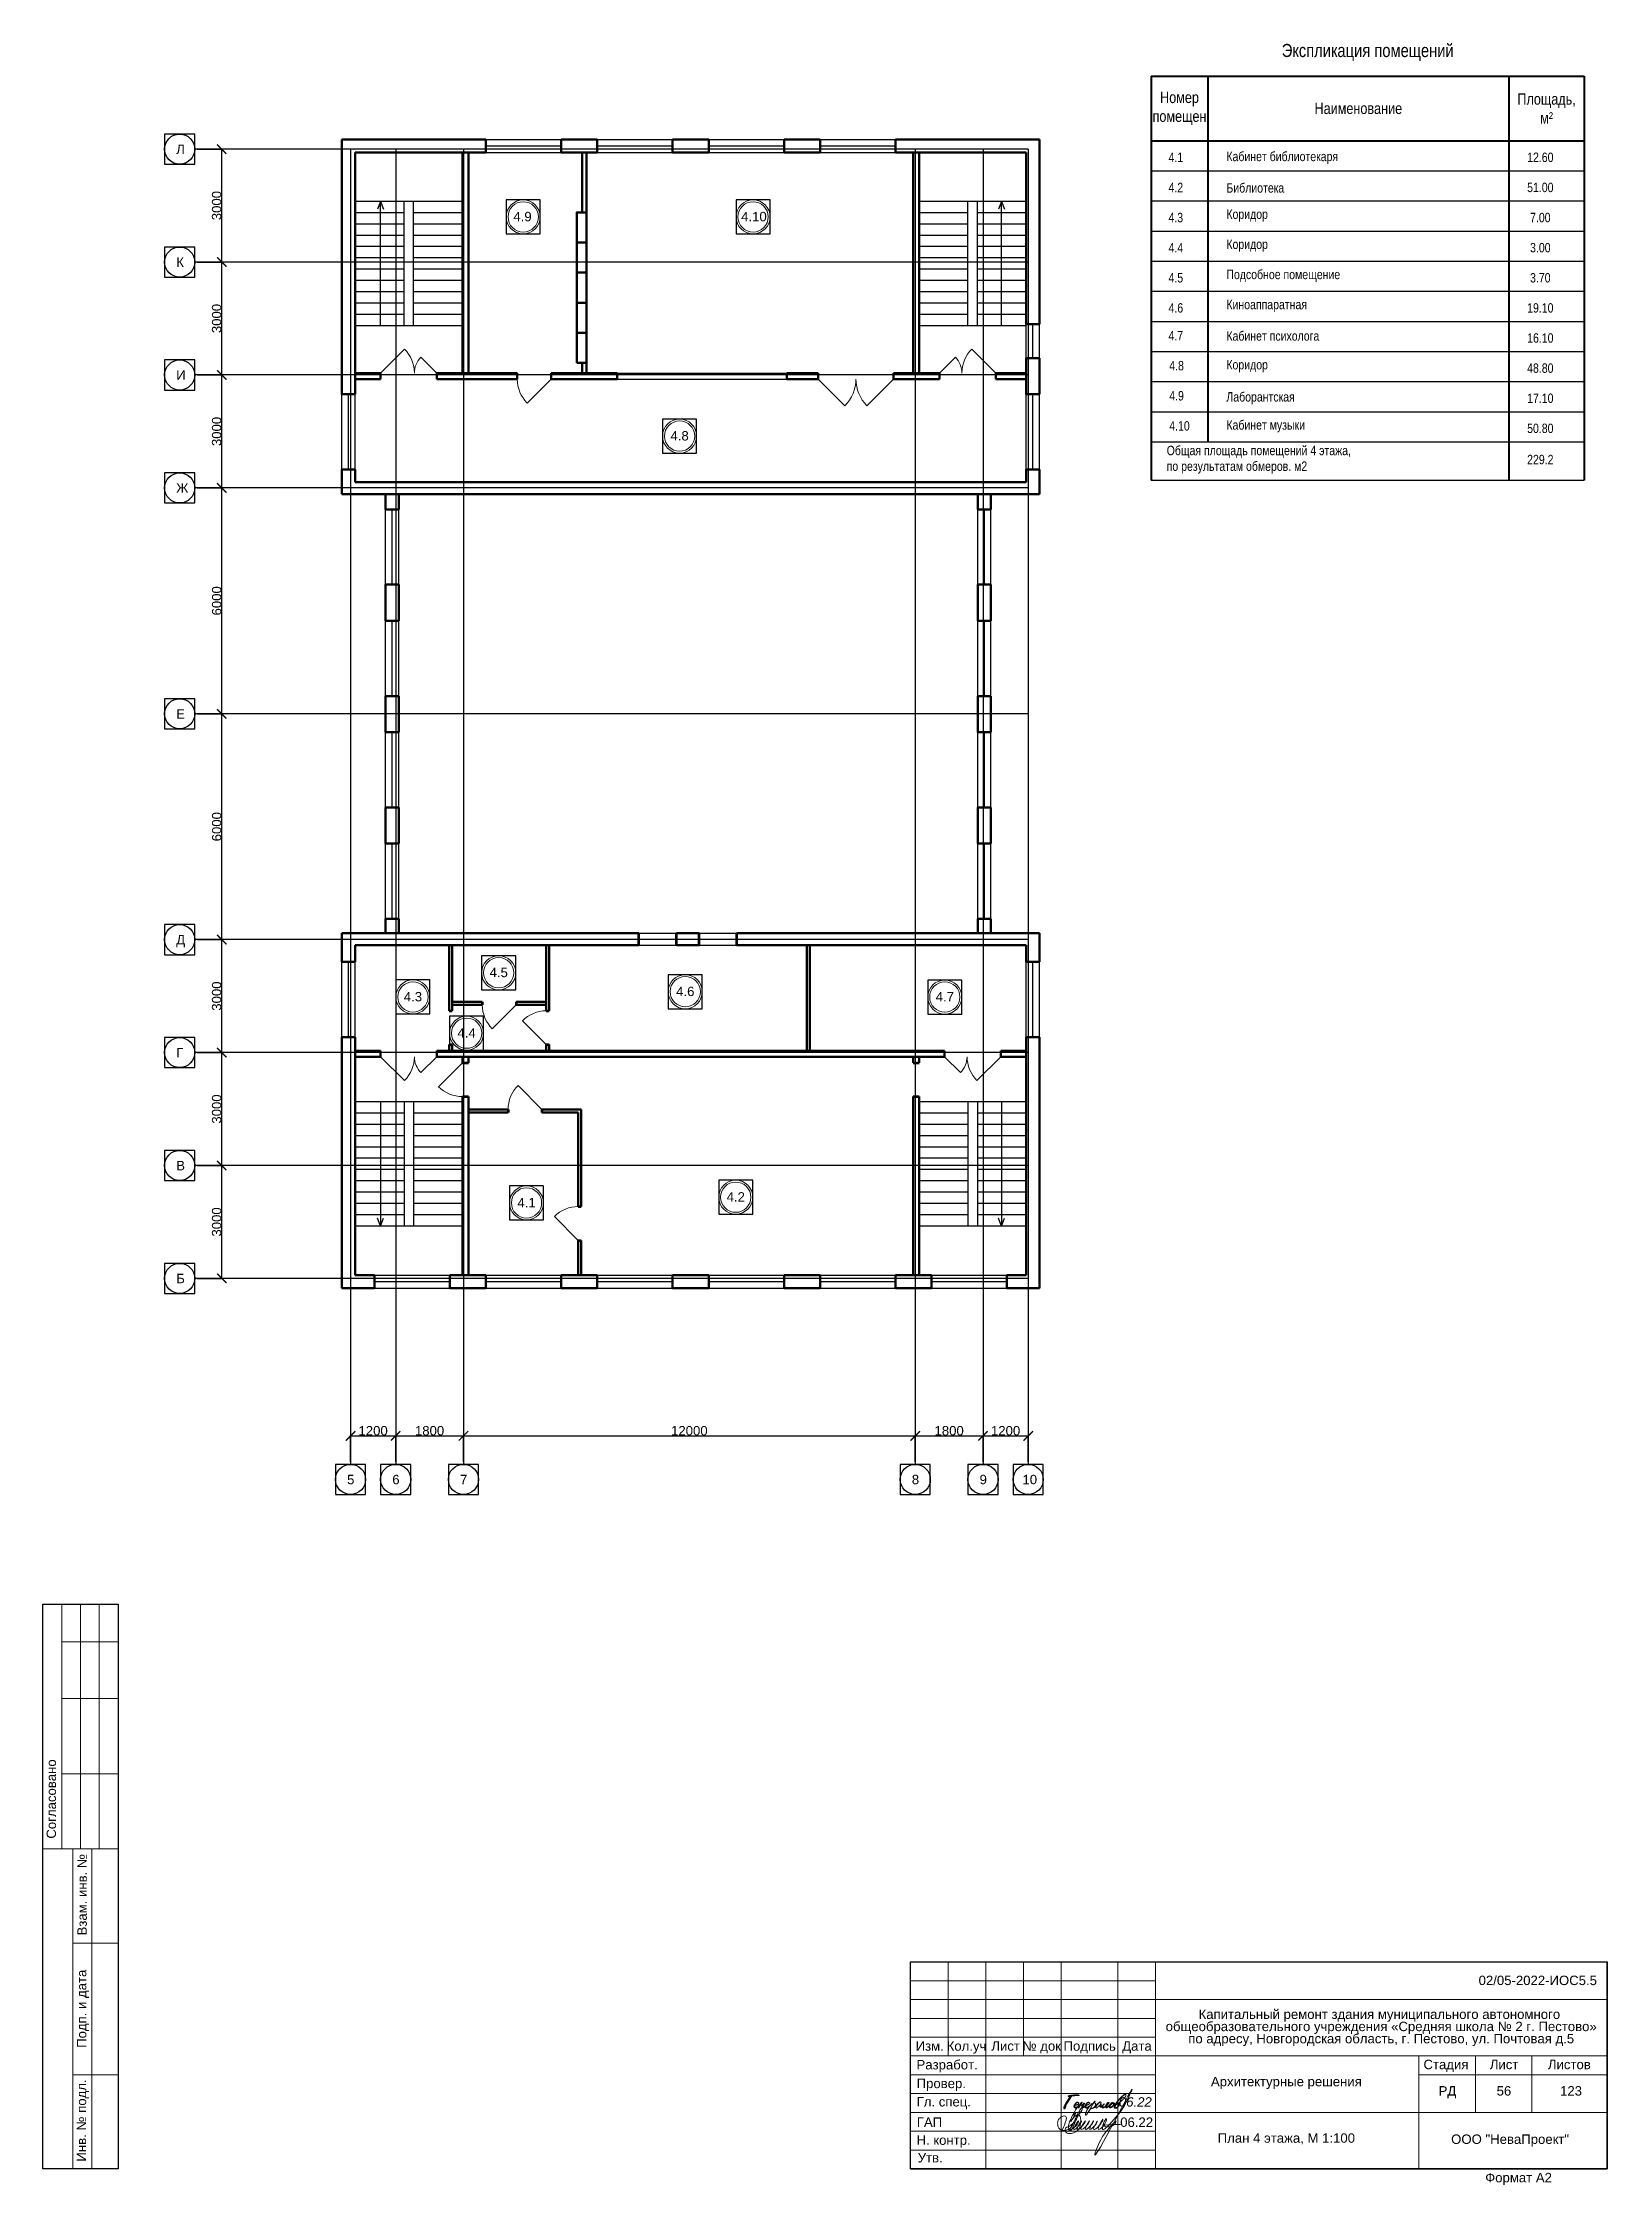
# Model space of a CAD drawing. Header units: metres. Extents: x 0.2 to 41.7, y -0.2 to 56.7.
import ezdxf
from ezdxf.enums import TextEntityAlignment as Align

# ---------------------------------------------------------------- set-up
doc = ezdxf.new("R2010")
doc.units = ezdxf.units.M
doc.linetypes.add('ACAD_ISO04W100', pattern=[30, 24, -3, 0, -3])
doc.linetypes.add('DGN Style 3', pattern=[499.525246, 356.803747, -142.721499])
for name, color, linetype, lineweight in [('Level 63', 7, 'Continuous', 0), ('Двери', 250, 'Continuous', 5), ('Стены', 7, 'Continuous', 50)]:
    doc.layers.add(name, color=color, linetype=linetype, lineweight=lineweight)
for name, color, linetype in [('YOLO_STAMP', 1, 'Continuous'), ('YOLO_TABLE', 1, 'Continuous'), ('Окна', 127, 'Continuous'), ('Оси', 30, 'Continuous'), ('Осн надпись', 7, 'Continuous'), ('размеры оси', 163, 'Continuous')]:
    doc.layers.add(name, color=color, linetype=linetype)
doc.styles.add('_ТАБЛИЧНЫЙ(1-100)', font='arial.ttf', dxfattribs={"width": 0.8, "height": 300})
doc.styles.add('_ТЕКСТОВЫЙ', font='arial.ttf', dxfattribs={"width": 0.8})
doc.styles.add('Arial', font='ariali.ttf')
doc.styles.add('GOST 2.304', font='cs_gost2304.shx')
doc.styles.get("Standard").update_dxf_attribs({"font": 'arial.ttf'})
doc.styles.add('Style-Arial', font='arial.ttf')
doc.dimstyles.new('100', dxfattribs={"dimtxt": 0.25, "dimasz": 0.25, "dimexe": 0.0125, "dimexo": 0.0625, "dimgap": 0.0065, "dimtad": 1, "dimlfac": 1000, "dimtxsty": 'Standard', "dimblk": 'ARCHTICK', "dimcen": 0.25, "dimadec": 0, "dimazin": 0, "dimtfac": 1, "dimtmove": 0, "dimatfit": 3, "dimldrblk": 'ARCHTICK', "dimfxl": 1, "dimarcsym": 0})

msp = doc.modelspace()

# ---------------------------------------------------------------- texts
at = {"color": 7, "linetype": 'Continuous', "lineweight": 13, "style": 'Style-Arial'}
for s, p in [('4.9', (12.696654, 52.192299)), ('4.10', (18.746359, 52.192299)), ('4.8', (16.870062, 46.369222)), ('4.5', (12.064647, 32.112119)), ('4.3', (9.787232, 31.468621)), ('4.6', (17.020801, 31.608518)), ('4.7', (23.914417, 31.467115)), ('4.4', (11.212839, 30.50591)), ('4.1', (12.804361, 25.997964)), ('4.2', (18.361392, 26.149385))]:
    msp.add_text(s, height=0.25, dxfattribs=at).set_placement(p, align=Align.TOP_LEFT)
at = {"color": 7, "linetype": 'Continuous', "lineweight": 0, "style": 'Style-Arial'}
msp.add_text('02/05-2022-ИОС5.5', height=0.25, dxfattribs=at).set_placement((38.334701, 5.335479), align=Align.TOP_LEFT)
at = {"color": 18, "linetype": 'Continuous', "lineweight": 13, "true_color": 0x000000, "style": 'Arial'}
msp.add_text('06.22', height=0.25, dxfattribs=at).set_placement((29.217101, 2.106046), align=Align.TOP_CENTER)
at = {"color": 0, "linetype": 'ByBlock', "lineweight": -2}
for s, insert, char_height, width, attachment_point, style in [('\\H1x;\\W0.8;Экспликация помещений', (35.39003, 56.429655), 0.35, 10.9, 5, '_ТЕКСТОВЫЙ'), ('\\H1x;\\W0.8;Номер помещен', (30.39003, 54.940108), 0.3, 1.3, 5, '_ТАБЛИЧНЫЙ(1-100)'), ('\\H1x;\\W0.8;Площадь, м²', (40.14003, 54.940108), 0.3, 1.8, 5, '_ТАБЛИЧНЫЙ(1-100)'), ('\\H1x;\\W0.8;Наименование', (35.14003, 54.940108), 0.3, 7.8, 5, '_ТАБЛИЧНЫЙ(1-100)'), ('\\H1x;\\W0.8;4.1', (30.292388, 53.640354), 0.25, 7.8, 5, '_ТАБЛИЧНЫЙ(1-100)'), ('\\H1x;\\W0.8;Кабинет библиотекаря', (31.6357, 53.627394), 0.25, 12.84589456, 4, '_ТАБЛИЧНЫЙ(1-100)'), ('\\H1x;\\W0.8;12.60', (39.973954, 53.640354), 0.25, 7.8, 5, '_ТАБЛИЧНЫЙ(1-100)'), ('\\H1x;\\W0.8;4.2', (30.292388, 52.840354), 0.25, 7.8, 5, '_ТАБЛИЧНЫЙ(1-100)'), ('\\H1x;\\W0.8;Библиотека', (31.6357, 52.827394), 0.25, 12.84589456, 4, '_ТАБЛИЧНЫЙ(1-100)'), ('\\H1x;\\W0.8;51.00', (39.973954, 52.840354), 0.25, 7.8, 5, '_ТАБЛИЧНЫЙ(1-100)'), ('\\H1x;\\W0.8;4.3', (30.292388, 52.040354), 0.25, 7.8, 5, '_ТАБЛИЧНЫЙ(1-100)'), ('\\H1x;\\W0.8;Коридор', (31.6357, 52.094211), 0.25, 12.84589456, 4, '_ТАБЛИЧНЫЙ(1-100)'), ('\\H1x;\\W0.8;7.00', (39.973954, 52.040354), 0.25, 7.8, 5, '_ТАБЛИЧНЫЙ(1-100)'), ('\\H1x;\\W0.8;4.4', (30.292388, 51.240354), 0.25, 7.8, 5, '_ТАБЛИЧНЫЙ(1-100)'), ('\\H1x;\\W0.8;Коридор', (31.6357, 51.294211), 0.25, 12.84589456, 4, '_ТАБЛИЧНЫЙ(1-100)'), ('\\H1x;\\W0.8;3.00', (39.973954, 51.240354), 0.25, 7.8, 5, '_ТАБЛИЧНЫЙ(1-100)'), ('\\H1x;\\W0.8;Подсобное помещение', (31.6357, 50.494211), 0.25, 12.84589456, 4, '_ТАБЛИЧНЫЙ(1-100)'), ('\\H1x;\\W0.8;4.5', (30.292388, 50.440354), 0.25, 7.8, 5, '_ТАБЛИЧНЫЙ(1-100)'), ('\\H1x;\\W0.8;3.70', (39.973954, 50.440354), 0.25, 7.8, 5, '_ТАБЛИЧНЫЙ(1-100)'), ('\\H1x;\\W0.8;4.6', (30.292388, 49.640354), 0.25, 7.8, 5, '_ТАБЛИЧНЫЙ(1-100)'), ('\\H1x;\\W0.8;Киноаппаратная', (31.6357, 49.694211), 0.25, 12.84589456, 4, '_ТАБЛИЧНЫЙ(1-100)'), ('\\H1x;\\W0.8;19.10', (39.973954, 49.640354), 0.25, 7.8, 5, '_ТАБЛИЧНЫЙ(1-100)'), ('\\H1x;\\W0.8;4.7', (30.292388, 48.905667), 0.25, 7.8, 5, '_ТАБЛИЧНЫЙ(1-100)'), ('\\H1x;\\W0.8;Кабинет психолога', (31.6357, 48.894211), 0.25, 12.84589456, 4, '_ТАБЛИЧНЫЙ(1-100)'), ('\\H1x;\\W0.8;16.10', (39.973954, 48.840354), 0.25, 7.8, 5, '_ТАБЛИЧНЫЙ(1-100)'), ('\\H1x;\\W0.8;4.8', (30.118309, 48.105667), 0.25, 7.8, 4, '_ТАБЛИЧНЫЙ(1-100)'), ('\\H1x;\\W0.8;Коридор', (31.6357, 48.094211), 0.25, 12.84589456, 4, '_ТАБЛИЧНЫЙ(1-100)'), ('\\H1x;\\W0.8;48.80', (39.973954, 48.040354), 0.25, 7.8, 5, '_ТАБЛИЧНЫЙ(1-100)'), ('\\H1x;\\W0.8;4.9', (30.118309, 47.305667), 0.25, 7.8, 4, '_ТАБЛИЧНЫЙ(1-100)'), ('\\H1x;\\W0.8;Лаборантская', (31.6357, 47.240354), 0.25, 12.84589456, 4, '_ТАБЛИЧНЫЙ(1-100)'), ('\\H1x;\\W0.8;17.10', (39.973954, 47.240354), 0.25, 7.8, 5, '_ТАБЛИЧНЫЙ(1-100)'), ('\\H1x;\\W0.8;Кабинет музыки', (31.6357, 46.494211), 0.25, 12.84589456, 4, '_ТАБЛИЧНЫЙ(1-100)'), ('\\H1x;\\W0.8;4.10', (30.118309, 46.505667), 0.25, 7.8, 4, '_ТАБЛИЧНЫЙ(1-100)'), ('\\H1x;\\W0.8;50.80', (39.973954, 46.440354), 0.25, 7.8, 5, '_ТАБЛИЧНЫЙ(1-100)'), ('\\H1x;\\W0.8;Общая площадь помещений 4 этажа, \\Pпо результатам обмеров. м2', (30.049373, 45.607214), 0.25, 12.84589456, 4, '_ТАБЛИЧНЫЙ(1-100)'), ('229.2', (39.973954, 45.61112), 0.25, 7.8, 5, '_ТАБЛИЧНЫЙ(1-100)')]:
    msp.add_mtext(s, dxfattribs=dict(at, insert=insert, char_height=char_height, width=width, attachment_point=attachment_point, style=style))
at = {"color": 18, "linetype": 'DGN Style 3', "lineweight": 0, "true_color": 0x000000, "insert": (35.698971, 4.435533), "char_height": 0.25, "attachment_point": 2, "line_spacing_factor": 0.776524, "style": 'Style-Arial'}
msp.add_mtext('Капитальный ремонт здания муниципального автономного\\P общеобразовательного учреждения «Средняя школа № 2 г. Пестово»\\P по адресу, Новгородская область, г. Пестово, ул. Почтовая д.5\\P', dxfattribs=at)
at = {"color": 7, "linetype": 'Continuous', "lineweight": 13, "char_height": 0.25, "attachment_point": 2, "line_spacing_factor": 0.6, "style": 'Style-Arial'}
for s, insert in [('Архитектурные решения', (33.22862, 2.647154)), ('РД', (37.507443, 2.400491)), ('56', (39.007443, 2.400491)), ('123', (40.789848, 2.400491)), ('План 4 этажа, М 1:100', (33.22862, 1.147154))]:
    msp.add_mtext(s, dxfattribs=dict(at, insert=insert))
at = {"color": 7, "linetype": 'Continuous', "lineweight": 30, "insert": (28.815155, 1.5678), "char_height": 0.25, "attachment_point": 1, "line_spacing_factor": 0.72, "style": 'GOST 2.304'}
msp.add_mtext('{\\fArial|b0|i0|c204|p39;06.22}', dxfattribs=at)
at = {"layer": 'Level 63', "color": 7, "linetype": 'Continuous', "lineweight": 0, "style": 'Style-Arial'}
for s, p in [('Согласовано', (0.423222, 10.028993)), ('Взам. инв. №', (1.241506, 7.485931)), ('Подп. и дата', (1.22862, 4.456138)), ('Инв. № подл.', (1.224155, 1.48822))]:
    msp.add_text(s, height=0.25002, rotation=90, dxfattribs=at).set_placement(p, align=Align.MIDDLE_CENTER)
for s, p in [('Изм.', (23.755875, 3.466581)), ('Кол.уч', (24.733195, 3.466581)), ('Лист', (25.771593, 3.466581)), ('№ док', (26.730494, 3.466581)), ('Подпись', (28.004494, 3.466581)), ('Дата', (29.259971, 3.466581)), ('Разработ.', (24.217774, 2.970619)), ('Стадия', (37.467272, 2.976581)), ('Лист', (39.011593, 2.976581)), ('Листов', (40.745084, 2.976581)), ('Провер.', (24.063136, 2.472888)), ('Гл. спец.', (24.129409, 1.985658)), ('ГАП', (23.750021, 1.444154)), ('Н. контр.', (24.124309, 0.966581)), ('Утв.', (23.768361, 0.499771)), ('ООО "НеваПроект"', (39.171772, 0.99107)), ('Формат A2', (39.396189, -0.0292))]:
    msp.add_text(s, height=0.25, dxfattribs=at).set_placement(p, align=Align.MIDDLE_CENTER)
at = {"layer": 'Осн надпись', "ltscale": 40, "char_height": 0.25, "width": 0.25, "attachment_point": 1}
for s, insert in [('Л', (3.741145, 53.981015)), ('К', (3.741145, 50.981015)), ('И', (3.741145, 47.981015)), ('Ж', (3.741145, 44.981015)), ('Е', (3.741145, 38.981015)), ('Д', (3.741145, 32.981015)), ('Г', (3.741145, 29.981015)), ('В', (3.741145, 26.981015)), ('Б', (3.741145, 23.981015))]:
    msp.add_mtext(s, dxfattribs=dict(at, insert=insert))
at = {"layer": 'Осн надпись', "char_height": 0.25, "width": 0.25, "attachment_point": 1}
for s, insert in [('5', (8.280059, 18.641047)), ('6', (9.480059, 18.641047)), ('7', (11.280059, 18.641047)), ('8', (23.280059, 18.641047)), ('9', (25.080059, 18.641047)), ('10', (26.218952, 18.641047))]:
    msp.add_mtext(s, dxfattribs=dict(at, insert=insert))

# ---------------------------------------------------------------- blocks, each defined once
blk = doc.blocks.new('_ArchTick')
at = {"color": 0, "linetype": 'ByBlock', "const_width": 0.15}
blk.add_lwpolyline([(-0.5, -0.5), (0.5, 0.5)], dxfattribs=at)
blk = doc.blocks.new('*D50')
at = {"layer": 'Defpoints', "color": 0, "transparency": 16777216}
for p in [(9.571, 19.676), (8.371, 18.919), (9.571, 18.919)]:
    blk.add_point(p, dxfattribs=at)
at = {"layer": 'размеры оси', "color": 0, "lineweight": -2, "transparency": 16777216}
for p, q in [((8.371, 18.982), (8.371, 19.689)), ((8.371, 19.676), (9.571, 19.676)), ((9.571, 18.982), (9.571, 19.689))]:
    blk.add_line(p, q, dxfattribs=at)
at = {"layer": 'размеры оси', "color": 0, "lineweight": -2, "transparency": 16777216, "xscale": 0.25, "yscale": 0.25, "zscale": 0.25, "rotation": 180}
blk.add_blockref('_ArchTick', (8.371, 19.676), dxfattribs=at)
at = {"layer": 'размеры оси', "color": 0, "lineweight": -2, "transparency": 16777216, "xscale": 0.25, "yscale": 0.25, "zscale": 0.25}
blk.add_blockref('_ArchTick', (9.571, 19.676), dxfattribs=at)
at = {"layer": 'размеры оси', "color": 0, "transparency": 16777216, "insert": (8.971, 19.811), "char_height": 0.25, "attachment_point": 5}
blk.add_mtext('1200', dxfattribs=at)
blk = doc.blocks.new('*D51')
at = {"layer": 'Defpoints', "color": 0, "transparency": 16777216}
for p in [(11.371, 19.676), (9.571, 18.919), (11.371, 18.919)]:
    blk.add_point(p, dxfattribs=at)
at = {"layer": 'размеры оси', "color": 0, "lineweight": -2, "transparency": 16777216}
for p, q in [((9.571, 18.982), (9.571, 19.689)), ((9.571, 19.676), (11.371, 19.676)), ((11.371, 18.982), (11.371, 19.689))]:
    blk.add_line(p, q, dxfattribs=at)
at = {"layer": 'размеры оси', "color": 0, "lineweight": -2, "transparency": 16777216, "xscale": 0.25, "yscale": 0.25, "zscale": 0.25, "rotation": 180}
blk.add_blockref('_ArchTick', (9.571, 19.676), dxfattribs=at)
at = {"layer": 'размеры оси', "color": 0, "lineweight": -2, "transparency": 16777216, "xscale": 0.25, "yscale": 0.25, "zscale": 0.25}
blk.add_blockref('_ArchTick', (11.371, 19.676), dxfattribs=at)
at = {"layer": 'размеры оси', "color": 0, "transparency": 16777216, "insert": (10.471, 19.811), "char_height": 0.25, "attachment_point": 5}
blk.add_mtext('1800', dxfattribs=at)
blk = doc.blocks.new('*D52')
at = {"layer": 'Defpoints', "color": 0, "transparency": 16777216}
for p in [(23.371, 19.676), (11.371, 18.919), (23.371, 18.919)]:
    blk.add_point(p, dxfattribs=at)
at = {"layer": 'размеры оси', "color": 0, "lineweight": -2, "transparency": 16777216}
for p, q in [((11.371, 18.982), (11.371, 19.689)), ((11.371, 19.676), (23.371, 19.676)), ((23.371, 18.982), (23.371, 19.689))]:
    blk.add_line(p, q, dxfattribs=at)
at = {"layer": 'размеры оси', "color": 0, "lineweight": -2, "transparency": 16777216, "xscale": 0.25, "yscale": 0.25, "zscale": 0.25, "rotation": 180}
blk.add_blockref('_ArchTick', (11.371, 19.676), dxfattribs=at)
at = {"layer": 'размеры оси', "color": 0, "lineweight": -2, "transparency": 16777216, "xscale": 0.25, "yscale": 0.25, "zscale": 0.25}
blk.add_blockref('_ArchTick', (23.371, 19.676), dxfattribs=at)
at = {"layer": 'размеры оси', "color": 0, "transparency": 16777216, "insert": (17.371, 19.811), "char_height": 0.25, "attachment_point": 5}
blk.add_mtext('12000', dxfattribs=at)
blk = doc.blocks.new('*D53')
at = {"layer": 'Defpoints', "color": 0, "transparency": 16777216}
for p in [(25.171, 19.676), (23.371, 18.919), (25.171, 18.919)]:
    blk.add_point(p, dxfattribs=at)
at = {"layer": 'размеры оси', "color": 0, "lineweight": -2, "transparency": 16777216}
for p, q in [((23.371, 18.982), (23.371, 19.689)), ((23.371, 19.676), (25.171, 19.676)), ((25.171, 18.982), (25.171, 19.689))]:
    blk.add_line(p, q, dxfattribs=at)
at = {"layer": 'размеры оси', "color": 0, "lineweight": -2, "transparency": 16777216, "xscale": 0.25, "yscale": 0.25, "zscale": 0.25, "rotation": 180}
blk.add_blockref('_ArchTick', (23.371, 19.676), dxfattribs=at)
at = {"layer": 'размеры оси', "color": 0, "lineweight": -2, "transparency": 16777216, "xscale": 0.25, "yscale": 0.25, "zscale": 0.25}
blk.add_blockref('_ArchTick', (25.171, 19.676), dxfattribs=at)
at = {"layer": 'размеры оси', "color": 0, "transparency": 16777216, "insert": (24.271, 19.811), "char_height": 0.25, "attachment_point": 5}
blk.add_mtext('1800', dxfattribs=at)
blk = doc.blocks.new('*D54')
at = {"layer": 'Defpoints', "color": 0, "transparency": 16777216}
for p in [(26.371, 19.676), (25.171, 18.919), (26.371, 18.919)]:
    blk.add_point(p, dxfattribs=at)
at = {"layer": 'размеры оси', "color": 0, "lineweight": -2, "transparency": 16777216}
for p, q in [((25.171, 18.982), (25.171, 19.689)), ((25.171, 19.676), (26.371, 19.676)), ((26.371, 18.982), (26.371, 19.689))]:
    blk.add_line(p, q, dxfattribs=at)
at = {"layer": 'размеры оси', "color": 0, "lineweight": -2, "transparency": 16777216, "xscale": 0.25, "yscale": 0.25, "zscale": 0.25, "rotation": 180}
blk.add_blockref('_ArchTick', (25.171, 19.676), dxfattribs=at)
at = {"layer": 'размеры оси', "color": 0, "lineweight": -2, "transparency": 16777216, "xscale": 0.25, "yscale": 0.25, "zscale": 0.25}
blk.add_blockref('_ArchTick', (26.371, 19.676), dxfattribs=at)
at = {"layer": 'размеры оси', "color": 0, "transparency": 16777216, "insert": (25.771, 19.811), "char_height": 0.25, "attachment_point": 5}
blk.add_mtext('1200', dxfattribs=at)
blk = doc.blocks.new('*D55')
at = {"layer": 'Defpoints', "color": 0, "transparency": 16777216}
for p in [(4.233, 26.859), (4.951, 26.859), (4.233, 23.859)]:
    blk.add_point(p, dxfattribs=at)
at = {"layer": 'размеры оси', "color": 0, "lineweight": -2, "transparency": 16777216}
for p, q in [((4.295, 26.859), (4.963, 26.859)), ((4.951, 23.859), (4.951, 26.859)), ((4.295, 23.859), (4.963, 23.859))]:
    blk.add_line(p, q, dxfattribs=at)
at = {"layer": 'размеры оси', "color": 0, "lineweight": -2, "transparency": 16777216, "xscale": 0.25, "yscale": 0.25, "zscale": 0.25}
for p, rotation in [((4.951, 26.859), 90), ((4.951, 23.859), 270)]:
    blk.add_blockref('_ArchTick', p, dxfattribs=dict(at, rotation=rotation))
at = {"layer": 'размеры оси', "color": 0, "transparency": 16777216, "insert": (4.816, 25.359), "char_height": 0.25, "attachment_point": 5, "rotation": 90}
blk.add_mtext('3000', dxfattribs=at)
blk = doc.blocks.new('*D56')
at = {"layer": 'Defpoints', "color": 0, "transparency": 16777216}
for p in [(4.233, 29.859), (4.951, 29.859), (4.233, 26.859)]:
    blk.add_point(p, dxfattribs=at)
at = {"layer": 'размеры оси', "color": 0, "lineweight": -2, "transparency": 16777216}
for p, q in [((4.295, 29.859), (4.963, 29.859)), ((4.951, 26.859), (4.951, 29.859)), ((4.295, 26.859), (4.963, 26.859))]:
    blk.add_line(p, q, dxfattribs=at)
at = {"layer": 'размеры оси', "color": 0, "lineweight": -2, "transparency": 16777216, "xscale": 0.25, "yscale": 0.25, "zscale": 0.25}
for p, rotation in [((4.951, 29.859), 90), ((4.951, 26.859), 270)]:
    blk.add_blockref('_ArchTick', p, dxfattribs=dict(at, rotation=rotation))
at = {"layer": 'размеры оси', "color": 0, "transparency": 16777216, "insert": (4.816, 28.359), "char_height": 0.25, "attachment_point": 5, "rotation": 90}
blk.add_mtext('3000', dxfattribs=at)
blk = doc.blocks.new('*D57')
at = {"layer": 'Defpoints', "color": 0, "transparency": 16777216}
for p in [(4.233, 32.859), (4.951, 32.859), (4.233, 29.859)]:
    blk.add_point(p, dxfattribs=at)
at = {"layer": 'размеры оси', "color": 0, "lineweight": -2, "transparency": 16777216}
for p, q in [((4.295, 32.859), (4.963, 32.859)), ((4.951, 29.859), (4.951, 32.859)), ((4.295, 29.859), (4.963, 29.859))]:
    blk.add_line(p, q, dxfattribs=at)
at = {"layer": 'размеры оси', "color": 0, "lineweight": -2, "transparency": 16777216, "xscale": 0.25, "yscale": 0.25, "zscale": 0.25}
for p, rotation in [((4.951, 32.859), 90), ((4.951, 29.859), 270)]:
    blk.add_blockref('_ArchTick', p, dxfattribs=dict(at, rotation=rotation))
at = {"layer": 'размеры оси', "color": 0, "transparency": 16777216, "insert": (4.816, 31.359), "char_height": 0.25, "attachment_point": 5, "rotation": 90}
blk.add_mtext('3000', dxfattribs=at)
blk = doc.blocks.new('*D58')
at = {"layer": 'Defpoints', "color": 0, "transparency": 16777216}
for p in [(4.233, 38.859), (4.951, 38.859), (4.233, 32.859)]:
    blk.add_point(p, dxfattribs=at)
at = {"layer": 'размеры оси', "color": 0, "lineweight": -2, "transparency": 16777216}
for p, q in [((4.295, 38.859), (4.963, 38.859)), ((4.951, 32.859), (4.951, 38.859)), ((4.295, 32.859), (4.963, 32.859))]:
    blk.add_line(p, q, dxfattribs=at)
at = {"layer": 'размеры оси', "color": 0, "lineweight": -2, "transparency": 16777216, "xscale": 0.25, "yscale": 0.25, "zscale": 0.25}
for p, rotation in [((4.951, 38.859), 90), ((4.951, 32.859), 270)]:
    blk.add_blockref('_ArchTick', p, dxfattribs=dict(at, rotation=rotation))
at = {"layer": 'размеры оси', "color": 0, "transparency": 16777216, "insert": (4.817, 35.859), "char_height": 0.25, "attachment_point": 5, "rotation": 90}
blk.add_mtext('6000', dxfattribs=at)
blk = doc.blocks.new('*D59')
at = {"layer": 'Defpoints', "color": 0, "transparency": 16777216}
for p in [(4.233, 44.859), (4.951, 44.859), (4.233, 38.859)]:
    blk.add_point(p, dxfattribs=at)
at = {"layer": 'размеры оси', "color": 0, "lineweight": -2, "transparency": 16777216}
for p, q in [((4.295, 44.859), (4.963, 44.859)), ((4.951, 38.859), (4.951, 44.859)), ((4.295, 38.859), (4.963, 38.859))]:
    blk.add_line(p, q, dxfattribs=at)
at = {"layer": 'размеры оси', "color": 0, "lineweight": -2, "transparency": 16777216, "xscale": 0.25, "yscale": 0.25, "zscale": 0.25}
for p, rotation in [((4.951, 44.859), 90), ((4.951, 38.859), 270)]:
    blk.add_blockref('_ArchTick', p, dxfattribs=dict(at, rotation=rotation))
at = {"layer": 'размеры оси', "color": 0, "transparency": 16777216, "insert": (4.817, 41.859), "char_height": 0.25, "attachment_point": 5, "rotation": 90}
blk.add_mtext('6000', dxfattribs=at)
blk = doc.blocks.new('*D60')
at = {"layer": 'Defpoints', "color": 0, "transparency": 16777216}
for p in [(4.233, 47.859), (4.951, 47.859), (4.233, 44.859)]:
    blk.add_point(p, dxfattribs=at)
at = {"layer": 'размеры оси', "color": 0, "lineweight": -2, "transparency": 16777216}
for p, q in [((4.295, 47.859), (4.963, 47.859)), ((4.951, 44.859), (4.951, 47.859)), ((4.295, 44.859), (4.963, 44.859))]:
    blk.add_line(p, q, dxfattribs=at)
at = {"layer": 'размеры оси', "color": 0, "lineweight": -2, "transparency": 16777216, "xscale": 0.25, "yscale": 0.25, "zscale": 0.25}
for p, rotation in [((4.951, 47.859), 90), ((4.951, 44.859), 270)]:
    blk.add_blockref('_ArchTick', p, dxfattribs=dict(at, rotation=rotation))
at = {"layer": 'размеры оси', "color": 0, "transparency": 16777216, "insert": (4.816, 46.359), "char_height": 0.25, "attachment_point": 5, "rotation": 90}
blk.add_mtext('3000', dxfattribs=at)
blk = doc.blocks.new('*D61')
at = {"layer": 'Defpoints', "color": 0, "transparency": 16777216}
for p in [(4.233, 50.859), (4.951, 50.859), (4.233, 47.859)]:
    blk.add_point(p, dxfattribs=at)
at = {"layer": 'размеры оси', "color": 0, "lineweight": -2, "transparency": 16777216}
for p, q in [((4.295, 50.859), (4.963, 50.859)), ((4.951, 47.859), (4.951, 50.859)), ((4.295, 47.859), (4.963, 47.859))]:
    blk.add_line(p, q, dxfattribs=at)
at = {"layer": 'размеры оси', "color": 0, "lineweight": -2, "transparency": 16777216, "xscale": 0.25, "yscale": 0.25, "zscale": 0.25}
for p, rotation in [((4.951, 50.859), 90), ((4.951, 47.859), 270)]:
    blk.add_blockref('_ArchTick', p, dxfattribs=dict(at, rotation=rotation))
at = {"layer": 'размеры оси', "color": 0, "transparency": 16777216, "insert": (4.816, 49.359), "char_height": 0.25, "attachment_point": 5, "rotation": 90}
blk.add_mtext('3000', dxfattribs=at)
blk = doc.blocks.new('*D62')
at = {"layer": 'Defpoints', "color": 0, "transparency": 16777216}
for p in [(4.233, 53.859), (4.951, 53.859), (4.233, 50.859)]:
    blk.add_point(p, dxfattribs=at)
at = {"layer": 'размеры оси', "color": 0, "lineweight": -2, "transparency": 16777216}
for p, q in [((4.295, 53.859), (4.963, 53.859)), ((4.951, 50.859), (4.951, 53.859)), ((4.295, 50.859), (4.963, 50.859))]:
    blk.add_line(p, q, dxfattribs=at)
at = {"layer": 'размеры оси', "color": 0, "lineweight": -2, "transparency": 16777216, "xscale": 0.25, "yscale": 0.25, "zscale": 0.25}
for p, rotation in [((4.951, 53.859), 90), ((4.951, 50.859), 270)]:
    blk.add_blockref('_ArchTick', p, dxfattribs=dict(at, rotation=rotation))
at = {"layer": 'размеры оси', "color": 0, "transparency": 16777216, "insert": (4.816, 52.359), "char_height": 0.25, "attachment_point": 5, "rotation": 90}
blk.add_mtext('3000', dxfattribs=at)
blk = doc.blocks.new('*U119')
at = {"linetype": 'Continuous', "lineweight": 0}
h = blk.add_hatch(color=5, dxfattribs=at)
edge = h.paths.add_edge_path()
edge.add_spline(control_points=[(-528, 199), (-508, 201), (-488, 203), (-468, 205), (-447, 207), (-426, 209), (-406, 210), (-386, 212), (-367, 212)], knot_values=[0, 0, 0, 0.25, 0.25, 0.5, 0.5, 0.75, 0.75, 1, 1, 1], degree=2, periodic=0)
edge.add_line((-367, 212), (-362, 212))
edge.add_spline(control_points=[(-362, 212), (-358, 212), (-358, 213), (-358, 217), (-361, 219), (-364, 222), (-369, 223), (-374, 225), (-380, 225), (-385, 225), (-390, 225)], knot_values=[0, 0, 0, 0.2, 0.2, 0.4, 0.4, 0.6, 0.6, 0.8, 0.8, 1, 1, 1], degree=2, periodic=0)
edge.add_line((-390, 225), (-400, 225))
edge.add_spline(control_points=[(-400, 225), (-433, 225), (-466, 222), (-498, 219), (-530, 215)], knot_values=[0, 0, 0, 0.5, 0.5, 1, 1, 1], degree=2, periodic=0)
edge.add_line((-530, 215), (-539, 216))
edge.add_line((-539, 216), (-545, 213))
edge.add_spline(control_points=[(-545, 213), (-551, 212), (-558, 211), (-566, 210), (-573, 208), (-581, 207), (-588, 206), (-596, 204), (-602, 202), (-606, 201), (-606, 197), (-606, 192), (-604, 191), (-602, 189), (-598, 189), (-588, 189), (-578, 191), (-568, 193), (-559, 194)], knot_values=[0, 0, 0, 0.111111, 0.111111, 0.222222, 0.222222, 0.333333, 0.333333, 0.444444, 0.444444, 0.555556, 0.555556, 0.666667, 0.666667, 0.777778, 0.777778, 0.888889, 0.888889, 1, 1, 1], degree=2, periodic=0)
edge.add_spline(control_points=[(-559, 194), (-564, 187), (-575, 171), (-585, 154), (-598, 134), (-611, 114), (-624, 93), (-637, 71), (-648, 54), (-660, 34), (-671, 14), (-682, -6), (-690, -23), (-699, -41), (-703, -54), (-708, -67), (-707, -72), (-707, -75), (-705, -79), (-703, -83), (-700, -87), (-697, -91), (-694, -93), (-691, -96), (-688, -96), (-685, -95), (-680, -86), (-676, -77), (-671, -66), (-666, -54), (-662, -44), (-658, -34), (-657, -32)], knot_values=[0, 0, 0, 0.0625, 0.0625, 0.125, 0.125, 0.1875, 0.1875, 0.25, 0.25, 0.3125, 0.3125, 0.375, 0.375, 0.4375, 0.4375, 0.5, 0.5, 0.5625, 0.5625, 0.625, 0.625, 0.6875, 0.6875, 0.75, 0.75, 0.8125, 0.8125, 0.875, 0.875, 0.9375, 0.9375, 1, 1, 1], degree=2, periodic=0)
edge.add_spline(control_points=[(-657, -32), (-657, -29), (-660, -30)], knot_values=[0, 0, 0, 1, 1, 1], degree=2, periodic=0)
edge.add_spline(control_points=[(-660, -30), (-661, -31), (-664, -34), (-666, -37), (-669, -41), (-672, -45), (-675, -49), (-677, -52), (-678, -53)], knot_values=[0, 0, 0, 0.25, 0.25, 0.5, 0.5, 0.75, 0.75, 1, 1, 1], degree=2, periodic=0)
edge.add_line((-678, -53), (-679, -53))
edge.add_spline(control_points=[(-679, -53), (-679, -52), (-675, -43), (-670, -34), (-662, -19), (-653, -4), (-640, 16), (-628, 36), (-612, 61)], knot_values=[0, 0, 0, 0.25, 0.25, 0.5, 0.5, 0.75, 0.75, 1, 1, 1], degree=2, periodic=0)
edge.add_spline(control_points=[(-612, 61), (-598, 83), (-584, 105), (-570, 126), (-556, 149), (-549, 161), (-540, 173), (-532, 186), (-528, 199)], knot_values=[0, 0, 0, 0.25, 0.25, 0.5, 0.5, 0.75, 0.75, 1, 1, 1], degree=2, periodic=0)
h = blk.add_hatch(color=5, dxfattribs=at)
edge = h.paths.add_edge_path()
edge.add_line((-354, -17), (-356, -17))
edge.add_spline(control_points=[(-356, -17), (-361, -18), (-365, -18)], knot_values=[0, 0, 0, 1, 1, 1], degree=2, periodic=0)
edge.add_spline(control_points=[(-365, -18), (-371, -23), (-377, -29), (-385, -36), (-394, -42), (-402, -48), (-411, -53), (-419, -58), (-427, -61), (-434, -64), (-441, -64), (-447, -64), (-451, -59), (-455, -55), (-455, -47), (-455, -40), (-452, -31), (-449, -23), (-445, -15)], knot_values=[0, 0, 0, 0.047522, 0.047522, 0.166582, 0.166582, 0.285641, 0.285641, 0.404701, 0.404701, 0.523761, 0.523761, 0.642821, 0.642821, 0.76188, 0.76188, 0.88094, 0.88094, 1, 1, 1], degree=2, periodic=0)
edge.add_spline(control_points=[(-445, -15), (-436, -12), (-422, -7), (-409, -1), (-397, 6), (-385, 13), (-376, 21), (-367, 29), (-367, 36), (-367, 42), (-372, 45), (-378, 48), (-381, 50), (-385, 53), (-389, 56), (-392, 60), (-398, 60), (-406, 60), (-419, 51), (-432, 42), (-444, 28), (-457, 13), (-466, -5), (-475, -23), (-475, -42), (-475, -58), (-466, -67), (-457, -75), (-443, -75), (-434, -75), (-425, -72), (-416, -68), (-406, -63), (-397, -57), (-387, -49), (-378, -42), (-368, -34), (-364, -30), (-361, -27)], knot_values=[0, 0, 0, 0.054871, 0.054871, 0.109741, 0.109741, 0.164612, 0.164612, 0.219482, 0.219482, 0.274353, 0.274353, 0.329223, 0.329223, 0.384094, 0.384094, 0.438964, 0.438964, 0.493835, 0.493835, 0.548705, 0.548705, 0.603576, 0.603576, 0.658446, 0.658446, 0.713317, 0.713317, 0.768187, 0.768187, 0.823058, 0.823058, 0.877928, 0.877928, 0.932799, 0.932799, 0.987669, 0.987669, 1, 1, 1], degree=2, periodic=0)
edge.add_spline(control_points=[(-361, -27), (-357, -22), (-354, -17)], knot_values=[0, 0, 0, 1, 1, 1], degree=2, periodic=0)
edge = h.paths.add_edge_path(flags=16)
edge.add_spline(control_points=[(-434, 3), (-429, 11), (-423, 18), (-417, 24), (-412, 29), (-406, 34), (-401, 37), (-395, 40), (-392, 40), (-386, 40), (-384, 38), (-382, 36), (-382, 34)], knot_values=[0, 0, 0, 0.166667, 0.166667, 0.333333, 0.333333, 0.5, 0.5, 0.666667, 0.666667, 0.833333, 0.833333, 1, 1, 1], degree=2, periodic=0)
edge.add_spline(control_points=[(-382, 34), (-382, 32), (-387, 27), (-393, 23), (-400, 18), (-408, 13), (-417, 9), (-427, 5), (-434, 3)], knot_values=[0, 0, 0, 0.25, 0.25, 0.5, 0.5, 0.75, 0.75, 1, 1, 1], degree=2, periodic=0)
h = blk.add_hatch(color=5, dxfattribs=at)
edge = h.paths.add_edge_path()
edge.add_spline(control_points=[(-221, -28), (-224, -31), (-230, -35), (-237, -40), (-245, -46), (-253, -51), (-260, -55), (-268, -58), (-273, -58), (-276, -58), (-277, -57), (-278, -55), (-278, -53)], knot_values=[0, 0, 0, 0.154355, 0.154355, 0.323484, 0.323484, 0.492613, 0.492613, 0.661742, 0.661742, 0.830871, 0.830871, 1, 1, 1], degree=2, periodic=0)
edge.add_spline(control_points=[(-278, -53), (-279, -48), (-275, -40), (-270, -32), (-265, -24), (-263, -21), (-259, -15), (-255, -9), (-251, -4), (-247, 1), (-243, 6), (-240, 10), (-239, 11)], knot_values=[0, 0, 0, 0.166667, 0.166667, 0.333333, 0.333333, 0.5, 0.5, 0.666667, 0.666667, 0.833333, 0.833333, 1, 1, 1], degree=2, periodic=0)
edge.add_spline(control_points=[(-239, 11), (-237, 14), (-237, 20), (-237, 27), (-237, 30), (-237, 33), (-241, 35), (-245, 38), (-249, 38), (-253, 38), (-256, 36), (-259, 34), (-262, 31), (-264, 28), (-265, 25), (-266, 22), (-266, 20)], knot_values=[0, 0, 0, 0.125, 0.125, 0.25, 0.25, 0.375, 0.375, 0.5, 0.5, 0.625, 0.625, 0.75, 0.75, 0.875, 0.875, 1, 1, 1], degree=2, periodic=0)
edge.add_spline(control_points=[(-266, 20), (-266, 15), (-269, 11), (-270, 10), (-274, 2), (-277, -2), (-279, -6)], knot_values=[0, 0, 0, 0.333333, 0.333333, 0.666667, 0.666667, 1, 1, 1], degree=2, periodic=0)
edge.add_spline(control_points=[(-279, -6), (-283, -5), (-289, -4), (-296, -3), (-303, -3), (-311, -3), (-318, -3)], knot_values=[0, 0, 0, 0.333333, 0.333333, 0.666667, 0.666667, 1, 1, 1], degree=2, periodic=0)
edge.add_line((-318, -3), (-323, -3))
edge.add_line((-323, -3), (-306, 24))
edge.add_spline(control_points=[(-306, 24), (-298, 37), (-293, 46), (-288, 54), (-288, 55)], knot_values=[0, 0, 0, 0.5, 0.5, 1, 1, 1], degree=2, periodic=0)
edge.add_spline(control_points=[(-288, 55), (-288, 57), (-291, 60), (-294, 63), (-297, 63), (-299, 63), (-306, 54), (-313, 45), (-322, 31), (-325, 27), (-328, 22)], knot_values=[0, 0, 0, 0.23155, 0.23155, 0.4631, 0.4631, 0.69465, 0.69465, 0.9262, 0.9262, 1, 1, 1], degree=2, periodic=0)
edge.add_line((-328, 22), (-328, 22))
edge.add_spline(control_points=[(-328, 22), (-324, 22), (-323, 19), (-322, 15), (-324, 12)], knot_values=[0, 0, 0, 0.5, 0.5, 1, 1, 1], degree=2, periodic=0)
edge.add_spline(control_points=[(-324, 12), (-329, 6), (-340, -6), (-348, -15), (-361, -27)], knot_values=[0, 0, 0, 0.563292, 0.563292, 1, 1, 1], degree=2, periodic=0)
edge.add_spline(control_points=[(-361, -27), (-361, -28), (-362, -29), (-371, -42), (-376, -52), (-382, -62), (-382, -64), (-382, -65), (-379, -67), (-377, -69), (-374, -71), (-372, -73), (-369, -74), (-367, -75), (-366, -75)], knot_values=[0, 0, 0, 0.024641, 0.024641, 0.187201, 0.187201, 0.349761, 0.349761, 0.512321, 0.512321, 0.67488, 0.67488, 0.83744, 0.83744, 1, 1, 1], degree=2, periodic=0)
edge.add_spline(control_points=[(-366, -75), (-364, -71), (-357, -60), (-350, -48), (-342, -34), (-336, -24), (-329, -13)], knot_values=[0, 0, 0, 0.333333, 0.333333, 0.666667, 0.666667, 1, 1, 1], degree=2, periodic=0)
edge.add_spline(control_points=[(-329, -13), (-326, -13), (-322, -13), (-314, -12), (-305, -12), (-296, -12), (-288, -13), (-286, -13), (-283, -14)], knot_values=[0, 0, 0, 0.25, 0.25, 0.5, 0.5, 0.75, 0.75, 1, 1, 1], degree=2, periodic=0)
edge.add_line((-283, -14), (-284, -15))
edge.add_spline(control_points=[(-284, -15), (-289, -25), (-292, -36), (-296, -47), (-295, -55), (-294, -64), (-289, -67), (-284, -70), (-278, -70), (-269, -70), (-260, -65), (-251, -60), (-245, -56), (-241, -54), (-237, -50), (-233, -47), (-228, -43), (-225, -40), (-223, -38)], knot_values=[0, 0, 0, 0.113755, 0.113755, 0.227509, 0.227509, 0.341264, 0.341264, 0.455018, 0.455018, 0.568773, 0.568773, 0.682527, 0.682527, 0.796282, 0.796282, 0.910037, 0.910037, 1, 1, 1], degree=2, periodic=0)
edge.add_spline(control_points=[(-223, -38), (-222, -33), (-221, -28)], knot_values=[0, 0, 0, 1, 1, 1], degree=2, periodic=0)
h = blk.add_hatch(color=5, dxfattribs=at)
edge = h.paths.add_edge_path()
edge.add_spline(control_points=[(-328, 22), (-330, 19), (-333, 15)], knot_values=[0, 0, 0, 1, 1, 1], degree=2, periodic=0)
edge.add_spline(control_points=[(-333, 15), (-338, 9), (-342, 2), (-344, -1), (-347, -5)], knot_values=[0, 0, 0, 0.299722, 0.299722, 1, 1, 1], degree=2, periodic=0)
edge.add_spline(control_points=[(-347, -5), (-350, -5), (-353, -6)], knot_values=[0, 0, 0, 1, 1, 1], degree=2, periodic=0)
edge.add_spline(control_points=[(-353, -6), (-359, -12), (-365, -18)], knot_values=[0, 0, 0, 1, 1, 1], degree=2, periodic=0)
edge.add_spline(control_points=[(-365, -18), (-361, -18), (-356, -17)], knot_values=[0, 0, 0, 1, 1, 1], degree=2, periodic=0)
edge.add_line((-356, -17), (-354, -17))
edge.add_spline(control_points=[(-354, -17), (-357, -22), (-361, -27)], knot_values=[0, 0, 0, 1, 1, 1], degree=2, periodic=0)
edge.add_spline(control_points=[(-361, -27), (-348, -15), (-340, -6)], knot_values=[0, 0, 0, 1, 1, 1], degree=2, periodic=0)
edge.add_line((-340, -6), (-340, -6))
edge.add_spline(control_points=[(-340, -6), (-329, 6), (-324, 12)], knot_values=[0, 0, 0, 1, 1, 1], degree=2, periodic=0)
edge.add_spline(control_points=[(-324, 12), (-322, 15), (-323, 19), (-324, 22), (-328, 22)], knot_values=[0, 0, 0, 0.5, 0.5, 1, 1, 1], degree=2, periodic=0)
h = blk.add_hatch(color=5, dxfattribs=at)
edge = h.paths.add_edge_path()
edge.add_spline(control_points=[(-333, 15), (-339, 8), (-348, -1), (-350, -3), (-353, -6)], knot_values=[0, 0, 0, 0.787625, 0.787625, 1, 1, 1], degree=2, periodic=0)
edge.add_spline(control_points=[(-353, -6), (-350, -5), (-347, -5)], knot_values=[0, 0, 0, 1, 1, 1], degree=2, periodic=0)
edge.add_spline(control_points=[(-347, -5), (-344, -1), (-342, 2)], knot_values=[0, 0, 0, 1, 1, 1], degree=2, periodic=0)
edge.add_line((-342, 2), (-342, 2))
edge.add_spline(control_points=[(-342, 2), (-338, 9), (-333, 15)], knot_values=[0, 0, 0, 1, 1, 1], degree=2, periodic=0)
h = blk.add_hatch(color=5, dxfattribs=at)
edge = h.paths.add_edge_path()
edge.add_spline(control_points=[(-71, 13), (-70, 16), (-70, 19), (-71, 22), (-75, 22)], knot_values=[0, 0, 0, 0.480917, 0.480917, 1, 1, 1], degree=2, periodic=0)
edge.add_spline(control_points=[(-75, 22), (-82, 13), (-95, -1), (-108, -15), (-124, -29), (-132, -36), (-141, -42), (-149, -48), (-158, -53), (-166, -58), (-174, -61), (-182, -64), (-188, -64), (-194, -64), (-198, -59), (-202, -55), (-202, -47), (-202, -40), (-199, -31), (-196, -23), (-192, -15)], knot_values=[0, 0, 0, 0.1, 0.1, 0.2, 0.2, 0.3, 0.3, 0.4, 0.4, 0.5, 0.5, 0.6, 0.6, 0.7, 0.7, 0.8, 0.8, 0.9, 0.9, 1, 1, 1], degree=2, periodic=0)
edge.add_spline(control_points=[(-192, -15), (-183, -12), (-169, -7), (-156, -1), (-144, 6), (-132, 13), (-123, 21), (-114, 29), (-114, 36), (-114, 42), (-120, 45), (-125, 48), (-128, 50), (-132, 53), (-136, 56), (-139, 60), (-145, 60), (-153, 60), (-166, 51), (-179, 42), (-192, 28), (-204, 13), (-213, -5), (-219, -16), (-221, -27)], knot_values=[0, 0, 0, 0.086156, 0.086156, 0.172312, 0.172312, 0.258468, 0.258468, 0.344624, 0.344624, 0.430779, 0.430779, 0.516935, 0.516935, 0.603091, 0.603091, 0.689247, 0.689247, 0.775403, 0.775403, 0.861559, 0.861559, 0.947715, 0.947715, 1, 1, 1], degree=2, periodic=0)
edge.add_line((-221, -27), (-221, -27))
edge.add_spline(control_points=[(-221, -27), (-218, -27), (-217, -32)], knot_values=[0, 0, 0, 1, 1, 1], degree=2, periodic=0)
edge.add_line((-217, -32), (-221, -36))
edge.add_spline(control_points=[(-221, -36), (-222, -37), (-223, -38)], knot_values=[0, 0, 0, 1, 1, 1], degree=2, periodic=0)
edge.add_spline(control_points=[(-223, -38), (-223, -40), (-223, -42), (-223, -58), (-213, -67), (-204, -75), (-190, -75), (-182, -75), (-172, -72), (-163, -68), (-153, -63), (-144, -57), (-134, -49), (-129, -45), (-123, -40)], knot_values=[0, 0, 0, 0.018213, 0.018213, 0.193372, 0.193372, 0.368531, 0.368531, 0.54369, 0.54369, 0.718849, 0.718849, 0.894009, 0.894009, 1, 1, 1], degree=2, periodic=0)
edge.add_spline(control_points=[(-123, -40), (-120, -36), (-117, -32), (-97, -9), (-77, 8), (-74, 10), (-71, 13)], knot_values=[0, 0, 0, 0.126896, 0.126896, 0.89826, 0.89826, 1, 1, 1], degree=2, periodic=0)
edge = h.paths.add_edge_path(flags=16)
edge.add_spline(control_points=[(-181, 3), (-176, 11), (-170, 18), (-165, 24), (-159, 29), (-153, 34), (-148, 37), (-143, 40), (-139, 40), (-133, 40), (-131, 38), (-129, 36), (-129, 34)], knot_values=[0, 0, 0, 0.166667, 0.166667, 0.333333, 0.333333, 0.5, 0.5, 0.666667, 0.666667, 0.833333, 0.833333, 1, 1, 1], degree=2, periodic=0)
edge.add_spline(control_points=[(-129, 34), (-129, 32), (-134, 27), (-140, 23), (-148, 18), (-155, 13), (-165, 9), (-174, 5), (-181, 3)], knot_values=[0, 0, 0, 0.25, 0.25, 0.5, 0.5, 0.75, 0.75, 1, 1, 1], degree=2, periodic=0)
h = blk.add_hatch(color=5, dxfattribs=at)
edge = h.paths.add_edge_path()
edge.add_line((-187, -200), (-169, -200))
edge.add_spline(control_points=[(-169, -200), (-165, -194), (-159, -186), (-143, -163), (-125, -136), (-107, -108), (-91, -84)], knot_values=[0, 0, 0, 0.141373, 0.141373, 0.570687, 0.570687, 1, 1, 1], degree=2, periodic=0)
edge.add_spline(control_points=[(-91, -84), (-86, -85), (-80, -85)], knot_values=[0, 0, 0, 1, 1, 1], degree=2, periodic=0)
edge.add_line((-80, -85), (-69, -85))
edge.add_spline(control_points=[(-69, -85), (-57, -85), (-43, -80), (-28, -75), (-16, -69), (-4, -63), (5, -57), (14, -51), (16, -50)], knot_values=[0, 0, 0, 0.25, 0.25, 0.5, 0.5, 0.75, 0.75, 1, 1, 1], degree=2, periodic=0)
edge.add_spline(control_points=[(16, -50), (19, -47), (19, -45), (19, -42), (17, -42), (16, -42), (14, -44)], knot_values=[0, 0, 0, 0.333333, 0.333333, 0.666667, 0.666667, 1, 1, 1], degree=2, periodic=0)
edge.add_spline(control_points=[(14, -44), (12, -45), (9, -46), (5, -48), (1, -49), (-3, -51), (-7, -52), (-10, -54), (-12, -55)], knot_values=[0, 0, 0, 0.25, 0.25, 0.5, 0.5, 0.75, 0.75, 1, 1, 1], degree=2, periodic=0)
edge.add_line((-12, -55), (-13, -52))
edge.add_spline(control_points=[(-13, -52), (-11, -51), (-5, -45), (1, -38), (6, -29), (12, -20), (17, -10), (21, 0), (21, 8)], knot_values=[0, 0, 0, 0.25, 0.25, 0.5, 0.5, 0.75, 0.75, 1, 1, 1], degree=2, periodic=0)
edge.add_spline(control_points=[(21, 8), (21, 40), (-12, 40), (-13, 40), (-13, 39), (-14, 39), (-14, 39)], knot_values=[0, 0, 0, 0.333333, 0.333333, 0.666667, 0.666667, 1, 1, 1], degree=2, periodic=0)
edge.add_spline(control_points=[(-14, 39), (-4, 57), (2, 68), (8, 79), (8, 82), (8, 84), (5, 84), (1, 84), (-2, 81), (-6, 77), (-9, 73), (-11, 71), (-19, 60), (-26, 49), (-37, 34)], knot_values=[0, 0, 0, 0.142857, 0.142857, 0.285714, 0.285714, 0.428571, 0.428571, 0.571429, 0.571429, 0.714286, 0.714286, 0.857143, 0.857143, 1, 1, 1], degree=2, periodic=0)
edge.add_spline(control_points=[(-37, 34), (-54, 27), (-71, 13)], knot_values=[0, 0, 0, 1, 1, 1], degree=2, periodic=0)
edge.add_line((-71, 13), (-71, 12))
edge.add_spline(control_points=[(-71, 12), (-76, 6), (-87, -6), (-98, -18), (-116, -34), (-119, -37), (-123, -40)], knot_values=[0, 0, 0, 0.417557, 0.417557, 0.835113, 0.835113, 1, 1, 1], degree=2, periodic=0)
edge.add_spline(control_points=[(-123, -40), (-139, -59), (-154, -81), (-171, -108), (-184, -133), (-198, -158), (-205, -180), (-209, -191), (-211, -200)], knot_values=[0, 0, 0, 0.251666, 0.251666, 0.552886, 0.552886, 0.854105, 0.854105, 1, 1, 1], degree=2, periodic=0)
edge.add_line((-211, -200), (-202, -200))
edge.add_spline(control_points=[(-202, -200), (-200, -193), (-196, -182), (-190, -164), (-178, -142), (-166, -119), (-150, -95), (-135, -70), (-117, -48), (-100, -26), (-81, -7), (-63, 11), (-46, 21)], knot_values=[0, 0, 0, 0.100007, 0.100007, 0.280006, 0.280006, 0.460004, 0.460004, 0.640003, 0.640003, 0.820001, 0.820001, 1, 1, 1], degree=2, periodic=0)
edge.add_spline(control_points=[(-46, 21), (-59, 1), (-75, -23), (-90, -47), (-105, -70), (-115, -86), (-126, -104), (-137, -121), (-147, -138), (-158, -154), (-167, -169), (-177, -184), (-184, -195), (-186, -198), (-187, -200)], knot_values=[0, 0, 0, 0.160543, 0.160543, 0.321085, 0.321085, 0.481628, 0.481628, 0.642171, 0.642171, 0.802713, 0.802713, 0.963256, 0.963256, 1, 1, 1], degree=2, periodic=0)
edge = h.paths.add_edge_path(flags=16)
edge.add_spline(control_points=[(-83, -72), (-82, -70), (-81, -68), (-80, -67), (-79, -65), (-63, -40), (-47, -15), (-32, 10), (-19, 31)], knot_values=[0, 0, 0, 0.25, 0.25, 0.5, 0.5, 0.75, 0.75, 1, 1, 1], degree=2, periodic=0)
edge.add_spline(control_points=[(-19, 31), (-18, 31), (-14, 31), (-6, 31), (0, 26), (6, 21), (6, 11)], knot_values=[0, 0, 0, 0.333333, 0.333333, 0.666667, 0.666667, 1, 1, 1], degree=2, periodic=0)
edge.add_spline(control_points=[(6, 11), (6, -2), (0, -14), (-5, -26), (-13, -36), (-20, -45), (-27, -52), (-35, -58), (-39, -60), (-41, -62), (-47, -64), (-53, -65), (-59, -67), (-65, -69), (-72, -70), (-78, -71), (-83, -72)], knot_values=[0, 0, 0, 0.125, 0.125, 0.25, 0.25, 0.375, 0.375, 0.5, 0.5, 0.625, 0.625, 0.75, 0.75, 0.875, 0.875, 1, 1, 1], degree=2, periodic=0)
h = blk.add_hatch(color=5, dxfattribs=at)
edge = h.paths.add_edge_path()
edge.add_spline(control_points=[(210, 20), (209, 18), (205, 14), (202, 10), (196, 5), (191, -1), (185, -7), (179, -13), (173, -19), (162, -29), (152, -37), (142, -45), (138, -45), (135, -45), (134, -43), (133, -40), (133, -37), (133, -33), (134, -28), (136, -23), (138, -18), (140, -12), (141, -7), (143, -2), (143, 1), (143, 7), (140, 9), (137, 12), (132, 12), (130, 12), (126, 10)], knot_values=[0, 0, 0, 0.066667, 0.066667, 0.133333, 0.133333, 0.2, 0.2, 0.266667, 0.266667, 0.333333, 0.333333, 0.4, 0.4, 0.466667, 0.466667, 0.533333, 0.533333, 0.6, 0.6, 0.666667, 0.666667, 0.733333, 0.733333, 0.8, 0.8, 0.866667, 0.866667, 0.933333, 0.933333, 1, 1, 1], degree=2, periodic=0)
edge.add_spline(control_points=[(126, 10), (129, 14), (132, 19), (134, 24), (136, 29), (139, 34), (140, 38), (141, 42), (141, 45), (141, 54), (136, 58), (131, 63), (123, 63), (113, 63), (102, 56), (91, 50), (80, 39), (69, 28), (59, 15), (49, 2), (41, -12), (33, -26), (28, -39), (24, -52), (24, -62), (24, -68), (26, -73), (29, -78), (33, -78), (36, -78), (42, -74), (48, -69), (55, -64), (62, -58), (69, -51), (77, -45), (82, -40), (87, -35), (93, -30), (99, -24), (105, -20), (110, -15), (114, -12), (118, -9), (118, -9), (119, -9), (119, -10), (120, -11), (120, -12)], knot_values=[0, 0, 0, 0.041667, 0.041667, 0.083333, 0.083333, 0.125, 0.125, 0.166667, 0.166667, 0.208333, 0.208333, 0.25, 0.25, 0.291667, 0.291667, 0.333333, 0.333333, 0.375, 0.375, 0.416667, 0.416667, 0.458333, 0.458333, 0.5, 0.5, 0.541667, 0.541667, 0.583333, 0.583333, 0.625, 0.625, 0.666667, 0.666667, 0.708333, 0.708333, 0.75, 0.75, 0.791667, 0.791667, 0.833333, 0.833333, 0.875, 0.875, 0.916667, 0.916667, 0.958333, 0.958333, 1, 1, 1], degree=2, periodic=0)
edge.add_spline(control_points=[(120, -12), (119, -13), (117, -21), (116, -28), (116, -34), (116, -44), (119, -51), (122, -58), (130, -58), (134, -58), (141, -55), (147, -52), (153, -47), (159, -42), (165, -37), (171, -32), (175, -28), (179, -24), (185, -18), (191, -12), (197, -6), (203, 0), (207, 5), (211, 10), (212, 11)], knot_values=[0, 0, 0, 0.083333, 0.083333, 0.166667, 0.166667, 0.25, 0.25, 0.333333, 0.333333, 0.416667, 0.416667, 0.5, 0.5, 0.583333, 0.583333, 0.666667, 0.666667, 0.75, 0.75, 0.833333, 0.833333, 0.916667, 0.916667, 1, 1, 1], degree=2, periodic=0)
edge.add_spline(control_points=[(212, 11), (214, 16), (213, 18), (211, 20), (210, 20)], knot_values=[0, 0, 0, 0.5, 0.5, 1, 1, 1], degree=2, periodic=0)
edge = h.paths.add_edge_path(flags=16)
edge.add_spline(control_points=[(114, 11), (112, 9), (110, 8), (109, 6), (109, 5), (109, 5), (111, 3), (113, 2), (116, 1)], knot_values=[0, 0, 0, 0.25, 0.25, 0.5, 0.5, 0.75, 0.75, 1, 1, 1], degree=2, periodic=0)
edge.add_spline(control_points=[(116, 1), (110, -4), (103, -10), (96, -17), (89, -23), (82, -29), (74, -36), (65, -44), (58, -50), (50, -56), (44, -60), (38, -64), (37, -64), (36, -64), (36, -60), (36, -54), (42, -42), (49, -30), (60, -15), (69, -3), (79, 8), (90, 20), (100, 29), (110, 38), (118, 43), (126, 49), (130, 49), (133, 49), (133, 45)], knot_values=[0, 0, 0, 0.071429, 0.071429, 0.142857, 0.142857, 0.214286, 0.214286, 0.285714, 0.285714, 0.357143, 0.357143, 0.428571, 0.428571, 0.5, 0.5, 0.571429, 0.571429, 0.642857, 0.642857, 0.714286, 0.714286, 0.785714, 0.785714, 0.857143, 0.857143, 0.928571, 0.928571, 1, 1, 1], degree=2, periodic=0)
edge.add_spline(control_points=[(133, 45), (133, 44), (130, 38), (128, 33), (124, 27), (121, 22), (118, 17), (114, 12), (114, 11)], knot_values=[0, 0, 0, 0.25, 0.25, 0.5, 0.5, 0.75, 0.75, 1, 1, 1], degree=2, periodic=0)
h = blk.add_hatch(color=5, dxfattribs=at)
edge = h.paths.add_edge_path()
edge.add_line((190, -45), (190, -43))
edge.add_spline(control_points=[(190, -43), (188, -39), (185, -38), (183, -37), (180, -37), (172, -38), (168, -44), (164, -50), (165, -57), (165, -63), (170, -69), (175, -74), (185, -74), (197, -74), (208, -67), (218, -61), (227, -52), (236, -43), (244, -33), (251, -22), (258, -12), (265, -2), (270, 6), (275, 14), (279, 18)], knot_values=[0, 0, 0, 0.083333, 0.083333, 0.166667, 0.166667, 0.25, 0.25, 0.333333, 0.333333, 0.416667, 0.416667, 0.5, 0.5, 0.583333, 0.583333, 0.666667, 0.666667, 0.75, 0.75, 0.833333, 0.833333, 0.916667, 0.916667, 1, 1, 1], degree=2, periodic=0)
edge.add_spline(control_points=[(279, 18), (278, 16), (273, 8), (268, -1), (262, -13), (257, -24), (253, -37), (249, -50), (250, -61)], knot_values=[0, 0, 0, 0.25, 0.25, 0.5, 0.5, 0.75, 0.75, 1, 1, 1], degree=2, periodic=0)
edge.add_spline(control_points=[(250, -61), (249, -71), (253, -73), (257, -76), (264, -74), (272, -72), (281, -65), (290, -59), (298, -51), (306, -43), (314, -35), (321, -27), (327, -21)], knot_values=[0, 0, 0, 0.166667, 0.166667, 0.333333, 0.333333, 0.5, 0.5, 0.666667, 0.666667, 0.833333, 0.833333, 1, 1, 1], degree=2, periodic=0)
edge.add_spline(control_points=[(327, -21), (328, -17), (326, -17), (325, -16), (323, -16)], knot_values=[0, 0, 0, 0.5, 0.5, 1, 1, 1], degree=2, periodic=0)
edge.add_spline(control_points=[(323, -16), (321, -19), (314, -26), (307, -33), (299, -40), (291, -47), (283, -53), (276, -59), (271, -60)], knot_values=[0, 0, 0, 0.25, 0.25, 0.5, 0.5, 0.75, 0.75, 1, 1, 1], degree=2, periodic=0)
edge.add_spline(control_points=[(271, -60), (266, -59), (267, -55)], knot_values=[0, 0, 0, 1, 1, 1], degree=2, periodic=0)
edge.add_spline(control_points=[(267, -55), (268, -41), (276, -26), (284, -12), (294, 1), (304, 14), (312, 25), (321, 36), (323, 44), (325, 50), (323, 52), (321, 53), (317, 54), (312, 54), (307, 54), (303, 55), (299, 53), (294, 51), (289, 46), (284, 41), (277, 31)], knot_values=[0, 0, 0, 0.1, 0.1, 0.2, 0.2, 0.3, 0.3, 0.4, 0.4, 0.5, 0.5, 0.6, 0.6, 0.7, 0.7, 0.8, 0.8, 0.9, 0.9, 1, 1, 1], degree=2, periodic=0)
edge.add_spline(control_points=[(277, 31), (268, 16), (258, -1), (247, -17), (237, -31), (227, -45), (218, -53), (208, -62), (198, -62), (193, -62), (190, -59), (188, -56), (190, -45)], knot_values=[0, 0, 0, 0.166667, 0.166667, 0.333333, 0.333333, 0.5, 0.5, 0.666667, 0.666667, 0.833333, 0.833333, 1, 1, 1], degree=2, periodic=0)
h = blk.add_hatch(color=5, dxfattribs=at)
edge = h.paths.add_edge_path()
edge.add_line((448, 19), (448, 21))
edge.add_spline(control_points=[(448, 21), (448, 34), (442, 40), (436, 46), (429, 46), (424, 46), (417, 44), (411, 42), (408, 42), (407, 42), (406, 44), (405, 45), (404, 47), (403, 49), (401, 50), (400, 52), (398, 52), (393, 52), (385, 47), (377, 42), (369, 34), (361, 26), (353, 16), (344, 6), (338, -4), (331, -14), (327, -24), (323, -34), (323, -42), (323, -55), (332, -62), (340, -68), (353, -68), (365, -68), (378, -61), (391, -53), (404, -43), (416, -32), (426, -19), (436, -7), (442, 3)], knot_values=[0, 0, 0, 0.05, 0.05, 0.1, 0.1, 0.15, 0.15, 0.2, 0.2, 0.25, 0.25, 0.3, 0.3, 0.35, 0.35, 0.4, 0.4, 0.45, 0.45, 0.5, 0.5, 0.55, 0.55, 0.6, 0.6, 0.65, 0.65, 0.7, 0.7, 0.75, 0.75, 0.8, 0.8, 0.85, 0.85, 0.9, 0.9, 0.95, 0.95, 1, 1, 1], degree=2, periodic=0)
edge.add_spline(control_points=[(442, 3), (444, 4), (447, 4), (449, 5), (450, 5), (455, 5), (452, 9)], knot_values=[0, 0, 0, 0.333333, 0.333333, 0.666667, 0.666667, 1, 1, 1], degree=2, periodic=0)
edge.add_spline(control_points=[(452, 9), (451, 9), (450, 12), (449, 15), (448, 19)], knot_values=[0, 0, 0, 0.5, 0.5, 1, 1, 1], degree=2, periodic=0)
edge = h.paths.add_edge_path(flags=16)
edge.add_spline(control_points=[(430, 9), (430, 5), (426, -1), (422, -7), (415, -14), (408, -22), (399, -30), (391, -38), (382, -44), (374, -51), (366, -55), (358, -59), (353, -59), (341, -59), (341, -48), (341, -42), (346, -33), (350, -24), (357, -15), (364, -6), (373, 3), (382, 12), (392, 19), (402, 26), (412, 31), (422, 35), (430, 35), (434, 35), (434, 33)], knot_values=[0, 0, 0, 0.071429, 0.071429, 0.142857, 0.142857, 0.214286, 0.214286, 0.285714, 0.285714, 0.357143, 0.357143, 0.428571, 0.428571, 0.5, 0.5, 0.571429, 0.571429, 0.642857, 0.642857, 0.714286, 0.714286, 0.785714, 0.785714, 0.857143, 0.857143, 0.928571, 0.928571, 1, 1, 1], degree=2, periodic=0)
edge.add_spline(control_points=[(434, 33), (434, 33), (430, 29), (426, 25), (426, 18), (426, 13), (428, 11), (429, 9), (430, 9)], knot_values=[0, 0, 0, 0.25, 0.25, 0.5, 0.5, 0.75, 0.75, 1, 1, 1], degree=2, periodic=0)
h = blk.add_hatch(color=5, dxfattribs=at)
edge = h.paths.add_edge_path()
edge.add_spline(control_points=[(558, -11), (561, -10), (563, -10), (565, -9), (567, -9)], knot_values=[0, 0, 0, 0.5, 0.5, 1, 1, 1], degree=2, periodic=0)
edge.add_spline(control_points=[(567, -9), (571, -8), (569, -5), (568, -4), (567, -2), (566, 1), (565, 4)], knot_values=[0, 0, 0, 0.333333, 0.333333, 0.666667, 0.666667, 1, 1, 1], degree=2, periodic=0)
edge.add_spline(control_points=[(565, 4), (565, 5), (565, 6), (565, 6), (565, 7), (565, 13), (563, 16), (560, 19), (553, 19), (547, 19), (545, 15), (543, 11), (543, 4), (543, -1), (544, -3), (545, -5), (546, -6)], knot_values=[0, 0, 0, 0.125, 0.125, 0.25, 0.25, 0.375, 0.375, 0.5, 0.5, 0.625, 0.625, 0.75, 0.75, 0.875, 0.875, 1, 1, 1], degree=2, periodic=0)
edge.add_spline(control_points=[(546, -6), (546, -9), (542, -15), (538, -21), (531, -29), (525, -36), (516, -44), (508, -52), (499, -59), (491, -65), (483, -69), (475, -73), (469, -73), (464, -73), (462, -70), (459, -67), (459, -62), (459, -57), (462, -47), (465, -38), (470, -28), (474, -18), (479, -9), (483, -1), (486, 3)], knot_values=[0, 0, 0, 0.083333, 0.083333, 0.166667, 0.166667, 0.25, 0.25, 0.333333, 0.333333, 0.416667, 0.416667, 0.5, 0.5, 0.583333, 0.583333, 0.666667, 0.666667, 0.75, 0.75, 0.833333, 0.833333, 0.916667, 0.916667, 1, 1, 1], degree=2, periodic=0)
edge.add_spline(control_points=[(486, 3), (497, 7), (513, 17), (530, 27), (548, 40), (566, 53), (585, 69), (605, 85), (623, 101), (641, 117), (656, 134), (672, 151), (683, 166), (695, 182), (701, 196), (708, 211), (708, 222)], knot_values=[0, 0, 0, 0.125, 0.125, 0.25, 0.25, 0.375, 0.375, 0.5, 0.5, 0.625, 0.625, 0.75, 0.75, 0.875, 0.875, 1, 1, 1], degree=2, periodic=0)
edge.add_spline(control_points=[(708, 222), (708, 230), (705, 235), (702, 239), (695, 239), (684, 239), (667, 229), (650, 219), (631, 202), (611, 186), (589, 163), (567, 141), (545, 117), (524, 92), (505, 67), (486, 41), (471, 18), (456, -5), (448, -24), (439, -43), (439, -55), (439, -68), (448, -75), (456, -82), (469, -82), (481, -82), (495, -75), (508, -68), (520, -57), (532, -46), (542, -34), (552, -21), (558, -11)], knot_values=[0, 0, 0, 0.0625, 0.0625, 0.125, 0.125, 0.1875, 0.1875, 0.25, 0.25, 0.3125, 0.3125, 0.375, 0.375, 0.4375, 0.4375, 0.5, 0.5, 0.5625, 0.5625, 0.625, 0.625, 0.6875, 0.6875, 0.75, 0.75, 0.8125, 0.8125, 0.875, 0.875, 0.9375, 0.9375, 1, 1, 1], degree=2, periodic=0)
edge = h.paths.add_edge_path(flags=16)
edge.add_spline(control_points=[(496, 18), (512, 41), (531, 65), (550, 88), (566, 108), (572, 115), (583, 127), (593, 138), (605, 150), (617, 162), (630, 174), (643, 187), (654, 196), (666, 206), (675, 212), (684, 218), (689, 218), (693, 218), (694, 217), (696, 216), (696, 211)], knot_values=[0, 0, 0, 0.1, 0.1, 0.2, 0.2, 0.3, 0.3, 0.4, 0.4, 0.5, 0.5, 0.6, 0.6, 0.7, 0.7, 0.8, 0.8, 0.9, 0.9, 1, 1, 1], degree=2, periodic=0)
edge.add_spline(control_points=[(696, 211), (696, 205), (689, 194), (683, 183), (671, 170), (659, 156), (645, 141), (630, 125), (613, 110), (595, 94), (578, 78), (560, 63), (544, 51), (529, 38), (516, 30), (503, 21), (496, 18)], knot_values=[0, 0, 0, 0.125, 0.125, 0.25, 0.25, 0.375, 0.375, 0.5, 0.5, 0.625, 0.625, 0.75, 0.75, 0.875, 0.875, 1, 1, 1], degree=2, periodic=0)
h = blk.add_hatch(color=5, dxfattribs=at)
edge = h.paths.add_edge_path()
edge.add_spline(control_points=[(-366, -7), (-368, -7), (-369, -5), (-370, -4), (-372, -3), (-376, -1), (-376, -8)], knot_values=[0, 0, 0, 0.333333, 0.333333, 0.666667, 0.666667, 1, 1, 1], degree=2, periodic=0)
edge.add_spline(control_points=[(-376, -8), (-377, -14), (-369, -17)], knot_values=[0, 0, 0, 1, 1, 1], degree=2, periodic=0)
edge.add_spline(control_points=[(-369, -17), (-367, -17), (-365, -18)], knot_values=[0, 0, 0, 1, 1, 1], degree=2, periodic=0)
edge.add_spline(control_points=[(-365, -18), (-359, -12), (-353, -6)], knot_values=[0, 0, 0, 1, 1, 1], degree=2, periodic=0)
edge.add_spline(control_points=[(-353, -6), (-354, -6), (-354, -6), (-364, -8), (-366, -7)], knot_values=[0, 0, 0, 0.193262, 0.193262, 1, 1, 1], degree=2, periodic=0)
h = blk.add_hatch(color=5, dxfattribs=at)
edge = h.paths.add_edge_path()
edge.add_spline(control_points=[(-223, -38), (-222, -37), (-221, -36)], knot_values=[0, 0, 0, 1, 1, 1], degree=2, periodic=0)
edge.add_line((-221, -36), (-217, -32))
edge.add_spline(control_points=[(-217, -32), (-218, -27), (-221, -27)], knot_values=[0, 0, 0, 1, 1, 1], degree=2, periodic=0)
edge.add_spline(control_points=[(-221, -27), (-221, -28), (-221, -28)], knot_values=[0, 0, 0, 1, 1, 1], degree=2, periodic=0)
edge.add_spline(control_points=[(-221, -28), (-222, -33), (-223, -38)], knot_values=[0, 0, 0, 1, 1, 1], degree=2, periodic=0)
h = blk.add_hatch(color=5, dxfattribs=at)
edge = h.paths.add_edge_path()
edge.add_line((-202, -200), (-211, -200))
edge.add_spline(control_points=[(-211, -200), (-213, -210), (-213, -218), (-213, -227), (-210, -233), (-206, -239), (-202, -239), (-199, -239), (-187, -224), (-179, -214), (-169, -200)], knot_values=[0, 0, 0, 0.123175, 0.123175, 0.362046, 0.362046, 0.600918, 0.600918, 0.839789, 0.839789, 1, 1, 1], degree=2, periodic=0)
edge.add_line((-169, -200), (-187, -200))
edge.add_spline(control_points=[(-187, -200), (-192, -208), (-196, -214), (-200, -220), (-201, -220), (-203, -220), (-203, -217), (-203, -215), (-203, -211), (-203, -207), (-202, -200)], knot_values=[0, 0, 0, 0.182925, 0.182925, 0.420144, 0.420144, 0.657362, 0.657362, 0.89458, 0.89458, 1, 1, 1], degree=2, periodic=0)
at = {"color": 5, "linetype": 'Continuous', "lineweight": 0, "flags": 128}
for points in [[(-545, 213), (-539, 216), (-530, 215)], [(-400, 225), (-390, 225)], [(-362, 212), (-367, 212)], [(-306, 24), (-323, -3), (-318, -3)], [(448, 21), (448, 19)], [(-679, -53), (-678, -53)], [(-354, -17), (-356, -17)], [(-284, -15), (-283, -14)], [(-217, -32), (-221, -36)], [(-13, -52), (-12, -55)], [(190, -43), (190, -45)]]:
    blk.add_lwpolyline(points, dxfattribs=at)
at = {"color": 5, "linetype": 'Continuous', "lineweight": 0}
for points, knots in [([(-678, -53), (-677, -52), (-675, -49), (-672, -45), (-669, -41), (-666, -37), (-664, -34), (-661, -31), (-660, -30), (-657, -29), (-657, -32), (-658, -34), (-662, -44), (-666, -54), (-671, -66), (-676, -77), (-680, -86), (-685, -95), (-688, -96), (-691, -96), (-694, -93), (-697, -91), (-700, -87), (-703, -83), (-705, -79), (-707, -75), (-707, -72), (-708, -67), (-703, -54), (-699, -41), (-690, -23), (-682, -6), (-671, 14), (-660, 34), (-648, 54), (-637, 71), (-624, 93), (-611, 114), (-598, 134), (-585, 154), (-575, 171), (-564, 187), (-559, 194), (-568, 193), (-578, 191), (-588, 189), (-598, 189), (-602, 189), (-604, 191), (-606, 192), (-606, 197), (-606, 201), (-602, 202), (-596, 204), (-588, 206), (-581, 207), (-573, 208), (-566, 210), (-558, 211), (-551, 212), (-545, 213)], [0, 0, 0, 0.033333, 0.033333, 0.066667, 0.066667, 0.1, 0.1, 0.133333, 0.133333, 0.166667, 0.166667, 0.2, 0.2, 0.233333, 0.233333, 0.266667, 0.266667, 0.3, 0.3, 0.333333, 0.333333, 0.366667, 0.366667, 0.4, 0.4, 0.433333, 0.433333, 0.466667, 0.466667, 0.5, 0.5, 0.533333, 0.533333, 0.566667, 0.566667, 0.6, 0.6, 0.633333, 0.633333, 0.666667, 0.666667, 0.7, 0.7, 0.733333, 0.733333, 0.766667, 0.766667, 0.8, 0.8, 0.833333, 0.833333, 0.866667, 0.866667, 0.9, 0.9, 0.933333, 0.933333, 0.966667, 0.966667, 1, 1, 1]), ([(-612, 61), (-628, 36), (-640, 16), (-653, -4), (-662, -19), (-670, -34), (-675, -43), (-679, -52), (-679, -53)], [0, 0, 0, 0.25, 0.25, 0.5, 0.5, 0.75, 0.75, 1, 1, 1]), ([(-367, 212), (-386, 212), (-406, 210), (-426, 209), (-447, 207), (-468, 205), (-488, 203), (-508, 201), (-528, 199), (-532, 186), (-540, 173), (-549, 161), (-556, 149), (-570, 126), (-584, 105), (-598, 83), (-612, 61)], [0, 0, 0, 0.125, 0.125, 0.25, 0.25, 0.375, 0.375, 0.5, 0.5, 0.625, 0.625, 0.75, 0.75, 0.875, 0.875, 1, 1, 1]), ([(-530, 215), (-498, 219), (-466, 222), (-433, 225), (-400, 225)], [0, 0, 0, 0.5, 0.5, 1, 1, 1]), ([(-324, 12), (-329, 6), (-340, -6), (-351, -18), (-368, -34), (-378, -42), (-387, -49), (-397, -57), (-406, -63), (-416, -68), (-425, -72), (-434, -75), (-443, -75), (-457, -75), (-466, -67), (-475, -58), (-475, -42), (-475, -23), (-466, -5), (-457, 13), (-444, 28), (-432, 42), (-419, 51), (-406, 60), (-398, 60), (-392, 60), (-389, 56), (-385, 53), (-381, 50), (-378, 48), (-372, 45), (-367, 42), (-367, 36), (-367, 29), (-376, 21), (-385, 13), (-397, 6), (-409, -1), (-422, -7), (-436, -12), (-445, -15), (-449, -23), (-452, -31), (-455, -40), (-455, -47), (-455, -55), (-451, -59), (-447, -64), (-441, -64), (-434, -64), (-427, -61), (-419, -58), (-411, -53), (-402, -48), (-394, -42), (-385, -36), (-377, -29), (-361, -15), (-348, -1), (-335, 13), (-328, 22), (-324, 22), (-323, 19), (-322, 15), (-324, 12)], [0, 0, 0, 0.03125, 0.03125, 0.0625, 0.0625, 0.09375, 0.09375, 0.125, 0.125, 0.15625, 0.15625, 0.1875, 0.1875, 0.21875, 0.21875, 0.25, 0.25, 0.28125, 0.28125, 0.3125, 0.3125, 0.34375, 0.34375, 0.375, 0.375, 0.40625, 0.40625, 0.4375, 0.4375, 0.46875, 0.46875, 0.5, 0.5, 0.53125, 0.53125, 0.5625, 0.5625, 0.59375, 0.59375, 0.625, 0.625, 0.65625, 0.65625, 0.6875, 0.6875, 0.71875, 0.71875, 0.75, 0.75, 0.78125, 0.78125, 0.8125, 0.8125, 0.84375, 0.84375, 0.875, 0.875, 0.90625, 0.90625, 0.9375, 0.9375, 0.96875, 0.96875, 1, 1, 1]), ([(-390, 225), (-385, 225), (-380, 225), (-374, 225), (-369, 223), (-364, 222), (-361, 219), (-358, 217), (-358, 213), (-358, 212), (-362, 212)], [0, 0, 0, 0.2, 0.2, 0.4, 0.4, 0.6, 0.6, 0.8, 0.8, 1, 1, 1]), ([(-356, -17), (-365, -19), (-369, -17), (-377, -14), (-376, -8), (-376, -1), (-372, -3), (-370, -4), (-369, -5), (-368, -7), (-366, -7), (-364, -8), (-354, -6), (-351, -5), (-347, -5), (-344, -1), (-342, 2), (-332, 18), (-322, 31), (-313, 45), (-306, 54), (-299, 63), (-297, 63), (-294, 63), (-291, 60), (-288, 57), (-288, 55), (-288, 54), (-293, 46), (-298, 37), (-306, 24)], [0, 0, 0, 0.066667, 0.066667, 0.133333, 0.133333, 0.2, 0.2, 0.266667, 0.266667, 0.333333, 0.333333, 0.4, 0.4, 0.466667, 0.466667, 0.533333, 0.533333, 0.6, 0.6, 0.666667, 0.666667, 0.733333, 0.733333, 0.8, 0.8, 0.866667, 0.866667, 0.933333, 0.933333, 1, 1, 1]), ([(-318, -3), (-311, -3), (-303, -3), (-296, -3), (-289, -4), (-283, -5), (-279, -6), (-277, -2), (-274, 2), (-270, 10), (-269, 11), (-266, 15), (-266, 20), (-266, 22), (-265, 25), (-264, 28), (-262, 31), (-259, 34), (-256, 36), (-253, 38), (-249, 38), (-245, 38), (-241, 35), (-237, 33), (-237, 30), (-237, 27), (-237, 20), (-237, 14), (-239, 11), (-240, 10), (-243, 6), (-247, 1), (-251, -4), (-255, -9), (-259, -15), (-263, -21), (-265, -24), (-270, -32), (-275, -40), (-279, -48), (-278, -53), (-278, -55), (-277, -57), (-276, -58), (-273, -58), (-268, -58), (-260, -55), (-253, -51), (-245, -46), (-237, -40), (-230, -35), (-224, -31), (-221, -27), (-218, -27), (-217, -32)], [0, 0, 0, 0.037037, 0.037037, 0.074074, 0.074074, 0.111111, 0.111111, 0.148148, 0.148148, 0.185185, 0.185185, 0.222222, 0.222222, 0.259259, 0.259259, 0.296296, 0.296296, 0.333333, 0.333333, 0.37037, 0.37037, 0.407407, 0.407407, 0.444444, 0.444444, 0.481481, 0.481481, 0.518519, 0.518519, 0.555556, 0.555556, 0.592593, 0.592593, 0.62963, 0.62963, 0.666667, 0.666667, 0.703704, 0.703704, 0.740741, 0.740741, 0.777778, 0.777778, 0.814815, 0.814815, 0.851852, 0.851852, 0.888889, 0.888889, 0.925926, 0.925926, 0.962963, 0.962963, 1, 1, 1]), ([(-71, 12), (-76, 6), (-87, -6), (-98, -18), (-116, -34), (-125, -42), (-134, -49), (-144, -57), (-153, -63), (-163, -68), (-172, -72), (-182, -75), (-190, -75), (-204, -75), (-213, -67), (-223, -58), (-223, -42), (-223, -23), (-213, -5), (-204, 13), (-192, 28), (-179, 42), (-166, 51), (-153, 60), (-145, 60), (-139, 60), (-136, 56), (-132, 53), (-128, 50), (-125, 48), (-120, 45), (-114, 42), (-114, 36), (-114, 29), (-123, 21), (-132, 13), (-144, 6), (-156, -1), (-169, -7), (-183, -12), (-192, -15), (-196, -23), (-199, -31), (-202, -40), (-202, -47), (-202, -55), (-198, -59), (-194, -64), (-188, -64), (-182, -64), (-174, -61), (-166, -58), (-158, -53), (-149, -48), (-141, -42), (-132, -36), (-124, -29), (-108, -15), (-95, -1), (-82, 13), (-75, 22), (-71, 22), (-70, 19), (-69, 15), (-71, 12)], [0, 0, 0, 0.03125, 0.03125, 0.0625, 0.0625, 0.09375, 0.09375, 0.125, 0.125, 0.15625, 0.15625, 0.1875, 0.1875, 0.21875, 0.21875, 0.25, 0.25, 0.28125, 0.28125, 0.3125, 0.3125, 0.34375, 0.34375, 0.375, 0.375, 0.40625, 0.40625, 0.4375, 0.4375, 0.46875, 0.46875, 0.5, 0.5, 0.53125, 0.53125, 0.5625, 0.5625, 0.59375, 0.59375, 0.625, 0.625, 0.65625, 0.65625, 0.6875, 0.6875, 0.71875, 0.71875, 0.75, 0.75, 0.78125, 0.78125, 0.8125, 0.8125, 0.84375, 0.84375, 0.875, 0.875, 0.90625, 0.90625, 0.9375, 0.9375, 0.96875, 0.96875, 1, 1, 1]), ([(-12, -55), (-10, -54), (-7, -52), (-3, -51), (1, -49), (5, -48), (9, -46), (12, -45), (14, -44), (16, -42), (17, -42), (19, -42), (19, -45), (19, -47), (16, -50), (14, -51), (5, -57), (-4, -63), (-16, -69), (-28, -75), (-43, -80), (-57, -85), (-69, -85), (-73, -85), (-80, -85), (-86, -85), (-91, -84), (-107, -108), (-125, -136), (-143, -163), (-159, -186), (-175, -209), (-187, -224), (-199, -239), (-202, -239), (-206, -239), (-210, -233), (-213, -227), (-213, -218), (-213, -203), (-205, -180), (-198, -158), (-184, -133), (-171, -108), (-154, -81), (-136, -55), (-117, -32), (-97, -9), (-77, 8), (-56, 26), (-37, 34), (-26, 49), (-19, 60), (-11, 71), (-9, 73), (-6, 77), (-2, 81), (1, 84), (5, 84), (8, 84), (8, 82), (8, 79), (2, 68), (-4, 57), (-14, 39), (-14, 39), (-13, 39), (-13, 40), (-12, 40), (21, 40), (21, 8)], [0, 0, 0, 0.028571, 0.028571, 0.057143, 0.057143, 0.085714, 0.085714, 0.114286, 0.114286, 0.142857, 0.142857, 0.171429, 0.171429, 0.2, 0.2, 0.228571, 0.228571, 0.257143, 0.257143, 0.285714, 0.285714, 0.314286, 0.314286, 0.342857, 0.342857, 0.371429, 0.371429, 0.4, 0.4, 0.428571, 0.428571, 0.457143, 0.457143, 0.485714, 0.485714, 0.514286, 0.514286, 0.542857, 0.542857, 0.571429, 0.571429, 0.6, 0.6, 0.628571, 0.628571, 0.657143, 0.657143, 0.685714, 0.685714, 0.714286, 0.714286, 0.742857, 0.742857, 0.771429, 0.771429, 0.8, 0.8, 0.828571, 0.828571, 0.857143, 0.857143, 0.885714, 0.885714, 0.914286, 0.914286, 0.942857, 0.942857, 0.971429, 0.971429, 1, 1, 1]), ([(21, 8), (21, 0), (17, -10), (12, -20), (6, -29), (1, -38), (-5, -45), (-11, -51), (-13, -52)], [0, 0, 0, 0.25, 0.25, 0.5, 0.5, 0.75, 0.75, 1, 1, 1]), ([(212, 11), (211, 10), (207, 5), (203, 0), (197, -6), (191, -12), (185, -18), (179, -24), (175, -28), (171, -32), (165, -37), (159, -42), (153, -47), (147, -52), (141, -55), (134, -58), (130, -58), (122, -58), (119, -51), (116, -44), (116, -34), (116, -28), (117, -21), (119, -13), (120, -12), (120, -11), (119, -10), (119, -9), (118, -9), (118, -9), (114, -12), (110, -15), (105, -20), (99, -24), (93, -30), (87, -35), (82, -40), (77, -45), (69, -51), (62, -58), (55, -64), (48, -69), (42, -74), (36, -78), (33, -78), (29, -78), (26, -73), (24, -68), (24, -62), (24, -52), (28, -39), (33, -26), (41, -12), (49, 2), (59, 15), (69, 28), (80, 39), (91, 50), (102, 56), (113, 63), (123, 63), (131, 63), (136, 58), (141, 54), (141, 45), (141, 42), (140, 38), (139, 34), (136, 29), (134, 24), (132, 19), (129, 14), (126, 10), (130, 12), (132, 12), (137, 12), (140, 9), (143, 7), (143, 1), (143, -2), (141, -7), (140, -12), (138, -18), (136, -23), (134, -28), (133, -33), (133, -37), (133, -40), (134, -43), (135, -45), (138, -45), (142, -45), (152, -37), (162, -29), (173, -19), (179, -13), (185, -7), (191, -1), (196, 5), (202, 10), (205, 14), (209, 18), (210, 20), (211, 20), (213, 18), (214, 16), (212, 11)], [0, 0, 0, 0.018868, 0.018868, 0.037736, 0.037736, 0.056604, 0.056604, 0.075472, 0.075472, 0.09434, 0.09434, 0.113208, 0.113208, 0.132075, 0.132075, 0.150943, 0.150943, 0.169811, 0.169811, 0.188679, 0.188679, 0.207547, 0.207547, 0.226415, 0.226415, 0.245283, 0.245283, 0.264151, 0.264151, 0.283019, 0.283019, 0.301887, 0.301887, 0.320755, 0.320755, 0.339623, 0.339623, 0.358491, 0.358491, 0.377358, 0.377358, 0.396226, 0.396226, 0.415094, 0.415094, 0.433962, 0.433962, 0.45283, 0.45283, 0.471698, 0.471698, 0.490566, 0.490566, 0.509434, 0.509434, 0.528302, 0.528302, 0.54717, 0.54717, 0.566038, 0.566038, 0.584906, 0.584906, 0.603774, 0.603774, 0.622642, 0.622642, 0.641509, 0.641509, 0.660377, 0.660377, 0.679245, 0.679245, 0.698113, 0.698113, 0.716981, 0.716981, 0.735849, 0.735849, 0.754717, 0.754717, 0.773585, 0.773585, 0.792453, 0.792453, 0.811321, 0.811321, 0.830189, 0.830189, 0.849057, 0.849057, 0.867925, 0.867925, 0.886792, 0.886792, 0.90566, 0.90566, 0.924528, 0.924528, 0.943396, 0.943396, 0.962264, 0.962264, 0.981132, 0.981132, 1, 1, 1]), ([(277, 31), (284, 41), (289, 46), (294, 51), (299, 53), (303, 55), (307, 54), (312, 54), (317, 54), (321, 53), (323, 52), (325, 50), (323, 44), (321, 36), (312, 25), (304, 14), (294, 1), (284, -12), (276, -26), (268, -41), (267, -55), (266, -59), (271, -60), (276, -59), (283, -53), (291, -47), (299, -40), (307, -33), (314, -26), (321, -19), (323, -16), (325, -16), (326, -17), (328, -17), (327, -21), (321, -27), (314, -35), (306, -43), (298, -51), (290, -59), (281, -65), (272, -72), (264, -74), (257, -76), (253, -73), (249, -71), (250, -61), (249, -50), (253, -37), (257, -24), (262, -13), (268, -1), (273, 8), (278, 16), (279, 18), (275, 14), (270, 6), (265, -2), (258, -12), (251, -22), (244, -33), (236, -43), (227, -52), (218, -61), (208, -67), (197, -74), (185, -74), (175, -74), (170, -69), (165, -63), (165, -57), (164, -50), (168, -44), (172, -38), (180, -37), (183, -37), (185, -38), (188, -39), (190, -43)], [0, 0, 0, 0.025641, 0.025641, 0.051282, 0.051282, 0.076923, 0.076923, 0.102564, 0.102564, 0.128205, 0.128205, 0.153846, 0.153846, 0.179487, 0.179487, 0.205128, 0.205128, 0.230769, 0.230769, 0.25641, 0.25641, 0.282051, 0.282051, 0.307692, 0.307692, 0.333333, 0.333333, 0.358974, 0.358974, 0.384615, 0.384615, 0.410256, 0.410256, 0.435897, 0.435897, 0.461538, 0.461538, 0.487179, 0.487179, 0.512821, 0.512821, 0.538462, 0.538462, 0.564103, 0.564103, 0.589744, 0.589744, 0.615385, 0.615385, 0.641026, 0.641026, 0.666667, 0.666667, 0.692308, 0.692308, 0.717949, 0.717949, 0.74359, 0.74359, 0.769231, 0.769231, 0.794872, 0.794872, 0.820513, 0.820513, 0.846154, 0.846154, 0.871795, 0.871795, 0.897436, 0.897436, 0.923077, 0.923077, 0.948718, 0.948718, 0.974359, 0.974359, 1, 1, 1]), ([(190, -45), (188, -56), (190, -59), (193, -62), (198, -62), (208, -62), (218, -53), (227, -45), (237, -31), (247, -17), (258, -1), (268, 16), (277, 31)], [0, 0, 0, 0.166667, 0.166667, 0.333333, 0.333333, 0.5, 0.5, 0.666667, 0.666667, 0.833333, 0.833333, 1, 1, 1]), ([(452, 9), (455, 5), (450, 5), (449, 5), (447, 4), (444, 4), (442, 3), (436, -7), (426, -19), (416, -32), (404, -43), (391, -53), (378, -61), (365, -68), (353, -68), (340, -68), (332, -62), (323, -55), (323, -42), (323, -34), (327, -24), (331, -14), (338, -4), (344, 6), (353, 16), (361, 26), (369, 34), (377, 42), (385, 47), (393, 52), (398, 52), (400, 52), (401, 50), (403, 49), (404, 47), (405, 45), (406, 44), (407, 42), (408, 42), (411, 42), (417, 44), (424, 46), (429, 46), (436, 46), (442, 40), (448, 34), (448, 21)], [0, 0, 0, 0.043478, 0.043478, 0.086957, 0.086957, 0.130435, 0.130435, 0.173913, 0.173913, 0.217391, 0.217391, 0.26087, 0.26087, 0.304348, 0.304348, 0.347826, 0.347826, 0.391304, 0.391304, 0.434783, 0.434783, 0.478261, 0.478261, 0.521739, 0.521739, 0.565217, 0.565217, 0.608696, 0.608696, 0.652174, 0.652174, 0.695652, 0.695652, 0.73913, 0.73913, 0.782609, 0.782609, 0.826087, 0.826087, 0.869565, 0.869565, 0.913043, 0.913043, 0.956522, 0.956522, 1, 1, 1]), ([(434, 33), (434, 35), (430, 35), (422, 35), (412, 31), (402, 26), (392, 19), (382, 12), (373, 3), (364, -6), (357, -15), (350, -24), (346, -33), (341, -42), (341, -48), (341, -59), (353, -59), (358, -59), (366, -55), (374, -51), (382, -44), (391, -38), (399, -30), (408, -22), (415, -14), (422, -7), (426, -1), (430, 5), (430, 9), (429, 9), (428, 11), (426, 13), (426, 18), (426, 25), (430, 29), (434, 33), (434, 33)], [0, 0, 0, 0.055556, 0.055556, 0.111111, 0.111111, 0.166667, 0.166667, 0.222222, 0.222222, 0.277778, 0.277778, 0.333333, 0.333333, 0.388889, 0.388889, 0.444444, 0.444444, 0.5, 0.5, 0.555556, 0.555556, 0.611111, 0.611111, 0.666667, 0.666667, 0.722222, 0.722222, 0.777778, 0.777778, 0.833333, 0.833333, 0.888889, 0.888889, 0.944444, 0.944444, 1, 1, 1]), ([(708, 222), (708, 211), (701, 196), (695, 182), (683, 166), (672, 151), (656, 134), (641, 117), (623, 101), (605, 85), (585, 69), (566, 53), (548, 40), (530, 27), (513, 17), (497, 7), (486, 3), (483, -1), (479, -9), (474, -18), (470, -28), (465, -38), (462, -47), (459, -57), (459, -62), (459, -67), (462, -70), (464, -73), (469, -73), (475, -73), (483, -69), (491, -65), (499, -59), (508, -52), (516, -44), (525, -36), (531, -29), (538, -21), (542, -15), (546, -9), (546, -6), (545, -5), (544, -3), (543, -1), (543, 4), (543, 11), (545, 15), (547, 19), (553, 19), (560, 19), (563, 16), (565, 13), (565, 7), (565, 6), (565, 6), (565, 5), (565, 4), (566, 1), (567, -2), (568, -4), (569, -5), (571, -8), (567, -9), (565, -9), (563, -10), (561, -10), (558, -11), (552, -21), (542, -34), (532, -46), (520, -57), (508, -68), (495, -75), (481, -82), (469, -82), (456, -82), (448, -75), (439, -68), (439, -55), (439, -43), (448, -24), (456, -5), (471, 18), (486, 41), (505, 67), (524, 92), (545, 117), (567, 141), (589, 163), (611, 186), (631, 202), (650, 219), (667, 229), (684, 239), (695, 239), (702, 239), (705, 235), (708, 230), (708, 222)], [0, 0, 0, 0.020408, 0.020408, 0.040816, 0.040816, 0.061224, 0.061224, 0.081633, 0.081633, 0.102041, 0.102041, 0.122449, 0.122449, 0.142857, 0.142857, 0.163265, 0.163265, 0.183673, 0.183673, 0.204082, 0.204082, 0.22449, 0.22449, 0.244898, 0.244898, 0.265306, 0.265306, 0.285714, 0.285714, 0.306122, 0.306122, 0.326531, 0.326531, 0.346939, 0.346939, 0.367347, 0.367347, 0.387755, 0.387755, 0.408163, 0.408163, 0.428571, 0.428571, 0.44898, 0.44898, 0.469388, 0.469388, 0.489796, 0.489796, 0.510204, 0.510204, 0.530612, 0.530612, 0.55102, 0.55102, 0.571429, 0.571429, 0.591837, 0.591837, 0.612245, 0.612245, 0.632653, 0.632653, 0.653061, 0.653061, 0.673469, 0.673469, 0.693878, 0.693878, 0.714286, 0.714286, 0.734694, 0.734694, 0.755102, 0.755102, 0.77551, 0.77551, 0.795918, 0.795918, 0.816327, 0.816327, 0.836735, 0.836735, 0.857143, 0.857143, 0.877551, 0.877551, 0.897959, 0.897959, 0.918367, 0.918367, 0.938776, 0.938776, 0.959184, 0.959184, 0.979592, 0.979592, 1, 1, 1]), ([(448, 19), (449, 15), (450, 12), (451, 9), (452, 9)], [0, 0, 0, 0.5, 0.5, 1, 1, 1]), ([(-283, -14), (-286, -13), (-288, -13), (-296, -12), (-305, -12), (-314, -12), (-322, -13), (-326, -13), (-329, -13), (-336, -24), (-342, -34), (-350, -48), (-357, -60), (-364, -71), (-366, -75), (-367, -75), (-369, -74), (-372, -73), (-374, -71), (-377, -69), (-379, -67), (-382, -65), (-382, -64), (-382, -62), (-376, -52), (-371, -42), (-362, -29), (-358, -23), (-354, -17)], [0, 0, 0, 0.071429, 0.071429, 0.142857, 0.142857, 0.214286, 0.214286, 0.285714, 0.285714, 0.357143, 0.357143, 0.428571, 0.428571, 0.5, 0.5, 0.571429, 0.571429, 0.642857, 0.642857, 0.714286, 0.714286, 0.785714, 0.785714, 0.857143, 0.857143, 0.928571, 0.928571, 1, 1, 1]), ([(-221, -36), (-224, -40), (-228, -43), (-233, -47), (-237, -50), (-241, -54), (-245, -56), (-251, -60), (-260, -65), (-269, -70), (-278, -70), (-284, -70), (-289, -67), (-294, -64), (-295, -55), (-296, -47), (-292, -36), (-289, -25), (-284, -15)], [0, 0, 0, 0.111111, 0.111111, 0.222222, 0.222222, 0.333333, 0.333333, 0.444444, 0.444444, 0.555556, 0.555556, 0.666667, 0.666667, 0.777778, 0.777778, 0.888889, 0.888889, 1, 1, 1])]:
    blk.add_open_spline(points, degree=2, knots=knots, dxfattribs=at)

# ---------------------------------------------------------------- dimensions: what is measured, and where the dimension line sits
at = {"layer": 'размеры оси'}
for base, p1, p2, picture, middle in [((4.950681, 53.859134), (4.232578, 50.859134), (4.232578, 53.859134), '*D62', (4.816452, 52.359134)), ((4.950681, 50.859134), (4.232578, 47.859134), (4.232578, 50.859134), '*D61', (4.816452, 49.359134)), ((4.950681, 47.859134), (4.232578, 44.859134), (4.232578, 47.859134), '*D60', (4.816452, 46.359134)), ((4.950681, 44.859134), (4.232578, 38.859134), (4.232578, 44.859134), '*D59', (4.816538, 41.859134)), ((4.950681, 38.859134), (4.232578, 32.859134), (4.232578, 38.859134), '*D58', (4.816538, 35.859134)), ((4.950681, 32.859134), (4.232578, 29.859134), (4.232578, 32.859134), '*D57', (4.816452, 31.359134)), ((4.950681, 29.859134), (4.232578, 26.859134), (4.232578, 29.859134), '*D56', (4.816452, 28.359134)), ((4.950681, 26.859134), (4.232578, 23.859134), (4.232578, 26.859134), '*D55', (4.816452, 25.359134))]:
    dim = msp.add_linear_dim(base=base, p1=p1, p2=p2, angle=90, dimstyle='100', override={"dimtmove": 1, "dimfxl": 0}, dxfattribs=at)
    dim.commit()
    dim.dimension.update_dxf_attribs({"geometry": picture, "text_midpoint": middle})
for base, p1, p2, picture, middle in [((9.571492, 19.676359), (8.371492, 18.919165), (9.571492, 18.919165), '*D50', (8.971492, 19.810502)), ((11.371492, 19.676359), (9.571492, 18.919165), (11.371492, 18.919165), '*D51', (10.471492, 19.810502)), ((23.371492, 19.676359), (11.371492, 18.919165), (23.371492, 18.919165), '*D52', (17.371492, 19.810502)), ((25.171492, 19.676359), (23.371492, 18.919165), (25.171492, 18.919165), '*D53', (24.271492, 19.810502)), ((26.371492, 19.676359), (25.171492, 18.919165), (26.371492, 18.919165), '*D54', (25.771492, 19.810502))]:
    dim = msp.add_linear_dim(base=base, p1=p1, p2=p2, dimstyle='100', override={"dimtmove": 1, "dimfxl": 0}, dxfattribs=at)
    dim.commit()
    dim.dimension.update_dxf_attribs({"geometry": picture, "text_midpoint": middle})

# ---------------------------------------------------------------- linework, layer by layer
at = {"color": 0, "linetype": 'ByBlock', "lineweight": 40}
for p, q in [((29.64003, 55.796321), (41.14003, 55.796321)), ((29.64003, 55.796321), (29.64003, 45.067933)), ((31.14003, 55.796321), (31.14003, 46.083895)), ((39.14003, 55.796321), (39.14003, 45.067933)), ((41.14003, 55.796321), (41.14003, 45.067933)), ((29.64003, 54.083895), (41.14003, 54.083895))]:
    msp.add_line(p, q, dxfattribs=at)
at = {"color": 0, "linetype": 'ByBlock', "lineweight": -2}
for p, q in [((29.64003, 53.283895), (41.14003, 53.283895)), ((29.64003, 52.483895), (41.14003, 52.483895)), ((29.64003, 51.683895), (41.14003, 51.683895)), ((29.64003, 50.883895), (41.14003, 50.883895)), ((29.64003, 50.083895), (41.14003, 50.083895)), ((29.64003, 49.283895), (41.14003, 49.283895)), ((29.64003, 48.483895), (41.14003, 48.483895)), ((29.64003, 47.683895), (41.14003, 47.683895)), ((29.64003, 46.883895), (41.14003, 46.883895)), ((29.64003, 46.083895), (41.14003, 46.083895))]:
    msp.add_line(p, q, dxfattribs=at)
for p, q in [((11.341492, 52.469134), (8.491492, 52.469134)), ((9.167982, 52.469134), (9.090457, 52.261289)), ((9.167982, 49.169134), (9.167982, 52.469134)), ((9.167982, 52.469134), (9.245506, 52.261289)), ((9.791492, 49.169134), (9.791492, 52.469134)), ((10.041492, 49.169134), (10.041492, 52.469134)), ((26.321492, 52.469134), (23.471492, 52.469134)), ((24.771492, 49.169134), (24.771492, 52.469134)), ((25.021492, 49.169134), (25.021492, 52.469134)), ((25.661481, 52.469134), (25.583956, 52.261289)), ((25.661481, 49.169134), (25.661481, 52.469134)), ((25.661481, 52.469134), (25.739006, 52.261289)), ((9.791492, 52.169134), (8.491492, 52.169134)), ((9.791492, 51.869134), (8.491492, 51.869134)), ((11.341492, 52.169134), (10.041492, 52.169134)), ((11.341492, 51.869134), (10.041492, 51.869134)), ((24.771492, 52.169134), (23.471492, 52.169134)), ((24.771492, 51.869134), (23.471492, 51.869134)), ((26.321492, 52.169134), (25.021492, 52.169134)), ((26.321492, 51.869134), (25.021492, 51.869134)), ((9.791492, 51.569134), (8.491492, 51.569134)), ((9.791492, 51.269134), (8.491492, 51.269134)), ((11.341492, 51.569134), (10.041492, 51.569134)), ((11.341492, 51.269134), (10.041492, 51.269134)), ((24.771492, 51.569134), (23.471492, 51.569134)), ((24.771492, 51.269134), (23.471492, 51.269134)), ((26.321492, 51.569134), (25.021492, 51.569134)), ((26.321492, 51.269134), (25.021492, 51.269134)), ((9.791492, 50.969134), (8.491492, 50.969134)), ((9.791492, 50.669134), (8.491492, 50.669134)), ((11.341492, 50.969134), (10.041492, 50.969134)), ((11.341492, 50.669134), (10.041492, 50.669134)), ((24.771492, 50.969134), (23.471492, 50.969134)), ((24.771492, 50.669134), (23.471492, 50.669134)), ((26.321492, 50.969134), (25.021492, 50.969134)), ((26.321492, 50.669134), (25.021492, 50.669134)), ((9.791492, 50.369134), (8.491492, 50.369134)), ((11.341492, 50.369134), (10.041492, 50.369134)), ((24.771492, 50.369134), (23.471492, 50.369134)), ((26.321492, 50.369134), (25.021492, 50.369134)), ((9.791492, 50.069134), (8.491492, 50.069134)), ((9.791492, 49.769134), (8.491492, 49.769134)), ((11.341492, 50.069134), (10.041492, 50.069134)), ((11.341492, 49.769134), (10.041492, 49.769134)), ((24.771492, 50.069134), (23.471492, 50.069134)), ((24.771492, 49.769134), (23.471492, 49.769134)), ((26.321492, 50.069134), (25.021492, 50.069134)), ((26.321492, 49.769134), (25.021492, 49.769134)), ((9.791492, 49.469134), (8.491492, 49.469134)), ((11.341492, 49.169134), (8.491492, 49.169134)), ((11.341492, 49.469134), (10.041492, 49.469134)), ((24.771492, 49.469134), (23.471492, 49.469134)), ((26.321492, 49.169134), (23.471492, 49.169134)), ((26.321492, 49.469134), (25.021492, 49.469134)), ((11.341492, 28.549134), (8.491492, 28.549134)), ((9.167982, 28.549134), (9.167982, 25.249134)), ((9.791492, 28.549134), (9.791492, 25.249134)), ((10.041492, 28.549134), (10.041492, 25.249134)), ((26.321492, 28.549134), (23.471492, 28.549134)), ((24.771492, 28.549134), (24.771492, 25.249134)), ((25.021492, 28.549134), (25.021492, 25.249134)), ((25.661481, 28.549134), (25.661481, 25.249134)), ((9.791492, 28.249134), (8.491492, 28.249134)), ((9.791492, 27.949134), (8.491492, 27.949134)), ((11.341492, 28.249134), (10.041492, 28.249134)), ((11.341492, 27.949134), (10.041492, 27.949134)), ((24.771492, 28.249134), (23.471492, 28.249134)), ((24.771492, 27.949134), (23.471492, 27.949134)), ((26.321492, 28.249134), (25.021492, 28.249134)), ((26.321492, 27.949134), (25.021492, 27.949134)), ((9.791492, 27.649134), (8.491492, 27.649134)), ((9.791492, 27.349134), (8.491492, 27.349134)), ((11.341492, 27.649134), (10.041492, 27.649134)), ((11.341492, 27.349134), (10.041492, 27.349134)), ((24.771492, 27.649134), (23.471492, 27.649134)), ((24.771492, 27.349134), (23.471492, 27.349134)), ((26.321492, 27.649134), (25.021492, 27.649134)), ((26.321492, 27.349134), (25.021492, 27.349134)), ((9.791492, 27.049134), (8.491492, 27.049134)), ((9.791492, 26.749134), (8.491492, 26.749134)), ((11.341492, 27.049134), (10.041492, 27.049134)), ((11.341492, 26.749134), (10.041492, 26.749134)), ((24.771492, 27.049134), (23.471492, 27.049134)), ((24.771492, 26.749134), (23.471492, 26.749134)), ((26.321492, 27.049134), (25.021492, 27.049134)), ((26.321492, 26.749134), (25.021492, 26.749134)), ((9.791492, 26.449134), (8.491492, 26.449134)), ((11.341492, 26.449134), (10.041492, 26.449134)), ((24.771492, 26.449134), (23.471492, 26.449134)), ((26.321492, 26.449134), (25.021492, 26.449134)), ((9.791492, 26.149134), (8.491492, 26.149134)), ((9.791492, 25.849134), (8.491492, 25.849134)), ((11.341492, 26.149134), (10.041492, 26.149134)), ((11.341492, 25.849134), (10.041492, 25.849134)), ((24.771492, 26.149134), (23.471492, 26.149134)), ((24.771492, 25.849134), (23.471492, 25.849134)), ((26.321492, 26.149134), (25.021492, 26.149134)), ((26.321492, 25.849134), (25.021492, 25.849134)), ((9.791492, 25.549134), (8.491492, 25.549134)), ((11.341492, 25.249134), (8.491492, 25.249134)), ((9.167982, 25.249134), (9.090457, 25.456978)), ((9.167982, 25.249134), (9.245506, 25.456978)), ((11.341492, 25.549134), (10.041492, 25.549134)), ((24.771492, 25.549134), (23.471492, 25.549134)), ((26.321492, 25.249134), (23.471492, 25.249134)), ((26.321492, 25.549134), (25.021492, 25.549134)), ((25.661481, 25.249134), (25.583956, 25.456978)), ((25.661481, 25.249134), (25.739006, 25.456978)), ((2.198828, 15.201571), (2.198828, 0.201571)), ((41.748828, 0.201571), (41.748828, 5.701571)), ((23.248828, 0.201571), (41.748828, 0.201571))]:
    msp.add_line(p, q)
at = {"lineweight": 30}
for p, q in [((15.455895, 47.909134), (19.955895, 47.909134)), ((15.455895, 47.749134), (19.955895, 47.749134)), ((16.031046, 33.029134), (17.031046, 33.029134)), ((17.631046, 33.029134), (18.631046, 33.029134)), ((16.031046, 32.869134), (17.031046, 32.869134)), ((16.031046, 32.709134), (17.031046, 32.709134)), ((17.631046, 32.869134), (18.631046, 32.869134)), ((17.631046, 32.709134), (18.631046, 32.709134))]:
    msp.add_line(p, q, dxfattribs=at)
at = {"lineweight": 53}
for p, q in [((16.031046, 32.709134), (16.031046, 33.029134)), ((17.031046, 32.709134), (17.031046, 33.029134)), ((17.631046, 32.709134), (17.631046, 33.029134)), ((18.631046, 32.709134), (18.631046, 33.029134)), ((10.991492, 30.969134), (11.071492, 30.969134)), ((11.871492, 31.209134), (11.871492, 31.129134)), ((12.771492, 31.209134), (12.771492, 31.129134)), ((13.571492, 30.969134), (13.651492, 30.969134)), ((10.991492, 30.069134), (11.071492, 30.069134)), ((13.571492, 30.069134), (13.651492, 30.069134)), ((11.341492, 29.589134), (11.501492, 29.589134)), ((23.311492, 29.589134), (23.471492, 29.589134)), ((11.341492, 28.689134), (11.501492, 28.689134)), ((23.311492, 28.689134), (23.471492, 28.689134)), ((12.556046, 28.349134), (12.556046, 28.269134)), ((13.456046, 28.349134), (13.456046, 28.269134)), ((14.421492, 25.769134), (14.501492, 25.769134)), ((14.421492, 24.869134), (14.501492, 24.869134))]:
    msp.add_line(p, q, dxfattribs=at)
at = {"color": 40}
msp.add_line((17.631046, 32.859134), (17.031046, 32.859134), dxfattribs=at)
at = {"color": 7, "linetype": 'Continuous', "lineweight": 13}
for centre, radius in [((12.957817, 52.059549), 0.452013), ((12.957817, 52.059549), 0.402013), ((19.064008, 52.059549), 0.452013), ((19.064008, 52.059549), 0.402013), ((17.111617, 46.236472), 0.452013), ((17.111617, 46.236472), 0.402013), ((12.306202, 31.97937), 0.452013), ((12.306202, 31.97937), 0.402013), ((17.262356, 31.475768), 0.452013), ((17.262356, 31.475768), 0.402013), ((10.028787, 31.335872), 0.452013), ((10.028787, 31.335872), 0.402013), ((24.155972, 31.334365), 0.452013), ((24.155972, 31.334365), 0.402013), ((11.454394, 30.37316), 0.452013), ((11.454394, 30.37316), 0.402013), ((13.045915, 25.865214), 0.452013), ((13.045915, 25.865214), 0.402013), ((18.602947, 26.016635), 0.452013), ((18.602947, 26.016635), 0.402013)]:
    msp.add_circle(centre, radius, dxfattribs=at)
at = {"color": 5, "linetype": 'Continuous', "lineweight": 0}
msp.add_open_spline([(27.253037, 1.192387), (27.291018, 1.269865), (27.34342, 1.376759), (27.379007, 1.504958), (27.389912, 1.573536), (27.350039, 1.613462), (27.284829, 1.606769), (27.220134, 1.564545), (27.172396, 1.50642), (27.14849, 1.443058), (27.151668, 1.382529), (27.167991, 1.314757), (27.205949, 1.257533), (27.265098, 1.225188), (27.331282, 1.211983), (27.39626, 1.23549), (27.453436, 1.258489), (27.523212, 1.311473), (27.566842, 1.422632), (27.631508, 1.54405), (27.682216, 1.663198), (27.740542, 1.745229), (27.76192, 1.80695), (27.804213, 1.824309), (27.806883, 1.783847), (27.795363, 1.748141), (27.680672, 1.613625), (27.600494, 1.41593), (27.538511, 1.257996), (27.467166, 1.191459), (27.451285, 1.228514), (27.442171, 1.266254), (27.431349, 1.343041), (27.486965, 1.487891), (27.532093, 1.605062), (27.754618, 1.973266), (27.487933, 1.53517), (27.726906, 1.792309), (27.405707, 1.316602), (27.586492, 1.588026), (27.663493, 1.642264), (27.744494, 1.626412), (27.765164, 1.546632), (27.774194, 1.420204), (27.740714, 1.256166), (27.622134, 1.179316), (27.536959, 1.139958), (27.455604, 1.139164), (27.384113, 1.157038), (27.359314, 1.203003), (27.354557, 1.244845), (27.365976, 1.316563), (27.492477, 1.307746), (27.709312, 1.621879), (27.402034, 1.170788), (27.600288, 1.309183), (27.679162, 1.350848), (27.737942, 1.561096), (27.481539, 1.137502), (27.727481, 1.334582), (27.843347, 1.589487), (27.561683, 1.11994), (27.822746, 1.330188), (27.944685, 1.577256), (27.654032, 1.149255), (27.93141, 1.32707), (28.053074, 1.581038), (27.7808, 1.127364), (28.041775, 1.34182), (28.152551, 1.566584), (27.875916, 1.082466), (28.168254, 1.364489), (28.233433, 1.530765), (27.949134, 1.042425), (28.324191, 1.389646), (28.37825, 1.595209), (28.060874, 1.034026), (28.453555, 1.392066), (28.449475, 1.619033), (28.208943, 1.029859), (28.805397, 1.676146), (28.920666, 1.851091), (29.466502, 3.029836), (27.786281, -0.26788), (28.318838, 1.065398), (28.469731, 1.216982), (28.747311, 1.552073), (28.627441, 1.284137), (28.16597, 1.367663), (28.569974, 1.377636), (28.820661, 1.383824)], degree=3, knots=[0, 0, 0, 0, 256.280300386, 353.581311967, 406.785227377, 450.947348725, 500.227618355, 589.539398807, 678.242546816, 721.138567816, 789.755170787, 855.621614523, 929.912952198, 986.795762481, 1054.481922764, 1124.934700103, 1189.174950112, 1239.865785447, 1382.593337471, 1533.903980789, 1656.707561476, 1769.166428598, 1833.241407904, 1851.218006008, 1877.079662199, 1919.626924662, 1974.990534938, 2390.09157949, 2511.627580236, 2564.182979886, 2588.529775997, 2610.372540788, 2686.214191692, 2814.194140968, 3041.607975642, 3238.132302101, 3458.022667945, 3542.150896482, 3799.695334871, 3964.580732541, 4050.226031806, 4108.456022079, 4174.286171607, 4271.528948564, 4505.320374031, 4614.114373366, 4684.066255327, 4783.34216991, 4858.047253424, 4883.076989085, 4934.252530125, 4987.447597196, 5068.031277653, 5273.313620319, 5528.208902394, 5596.865369515, 5814.989896105, 5861.814338125, 6112.148993921, 6279.115645748, 6419.755273884, 6680.665424925, 6886.777065106, 7007.329577981, 7257.369268003, 7454.423306678, 7584.298008527, 7830.039919833, 8047.956293151, 8143.901778878, 8383.199609811, 8658.739686081, 8671.890456931, 8887.942591323, 9221.296177846, 9231.593789633, 9502.182967173, 9820.257370104, 9849.202435262, 10120.033961318, 10495.151852376, 11096.401875102, 11416.737530744, 13371.737479227, 13840.925578216, 14208.280292897, 14424.855854365, 14536.090792154, 14808.089070478, 15252.829697565, 15252.829697565, 15252.829697565, 15252.829697565], dxfattribs=at)
at = {"layer": 'Level 63', "color": 7, "linetype": 'Continuous', "lineweight": 13}
for p, q in [((0.198828, 15.201571), (2.198828, 15.201571)), ((0.198828, 15.201571), (0.198828, 8.701571)), ((0.698828, 15.201571), (0.698828, 8.701571)), ((1.198828, 15.201571), (1.198828, 8.701571)), ((1.698828, 15.201571), (1.698828, 8.701571)), ((0.698828, 14.201571), (2.198828, 14.201571)), ((0.698828, 12.701571), (2.198828, 12.701571)), ((0.698828, 10.701571), (2.198828, 10.701571)), ((0.198828, 8.701571), (2.198828, 8.701571)), ((0.998828, 8.701571), (2.198828, 8.701571)), ((1.498828, 0.201571), (1.498828, 8.701571)), ((0.998828, 6.201571), (2.198828, 6.201571)), ((23.248828, 5.701571), (41.748828, 5.701571)), ((23.248828, 5.701571), (23.248828, 0.201571)), ((24.248828, 5.701571), (24.248828, 3.201571)), ((25.248828, 5.701571), (25.248828, 0.201571)), ((26.248828, 5.701571), (26.248828, 3.201571)), ((27.248828, 5.701571), (27.248828, 0.201571)), ((28.748828, 5.701571), (28.748828, 0.201571)), ((29.748828, 5.701571), (29.748828, 0.201571)), ((29.748828, 4.701571), (41.748828, 4.701571)), ((23.248828, 3.701571), (29.748828, 3.701571)), ((23.248828, 3.201571), (29.748828, 3.201571)), ((29.748828, 3.201571), (41.748828, 3.201571)), ((0.998828, 2.701571), (2.198828, 2.701571)), ((36.748828, 2.701571), (41.748828, 2.701571)), ((29.748828, 1.701571), (41.748828, 1.701571))]:
    msp.add_line(p, q, dxfattribs=at)
at = {"layer": 'Level 63', "color": 7, "linetype": 'Continuous', "lineweight": 0}
for p, q in [((23.248828, 5.201571), (29.748828, 5.201571)), ((23.248828, 4.701571), (29.748828, 4.701571)), ((23.248828, 4.201571), (29.748828, 4.201571)), ((23.248828, 2.701571), (29.748828, 2.701571)), ((23.248828, 2.201571), (29.748828, 2.201571)), ((23.248828, 1.701571), (29.748828, 1.701571)), ((23.248828, 1.201571), (29.748828, 1.201571)), ((23.248828, 0.701571), (29.748828, 0.701571))]:
    msp.add_line(p, q, dxfattribs=at)
at = {"layer": 'Level 63', "color": 7, "linetype": 'Continuous', "lineweight": 13, "flags": 128}
for points in [[(0.998828, 0.201571), (0.998828, 8.701571)], [(36.748828, 3.201571), (36.748828, 0.201571)], [(38.248828, 3.201571), (38.248828, 1.701571)], [(39.748828, 3.201571), (39.748828, 1.701571)]]:
    msp.add_lwpolyline(points, dxfattribs=at)
at = {"layer": 'YOLO_STAMP'}
for points in [[(0.198828, 15.201571), (2.198828, 15.201571), (2.198828, 0.201571), (0.198828, 0.201571)], [(23.248828, 5.701571), (41.748828, 5.701571), (41.748828, 0.201571), (23.248828, 0.201571)]]:
    msp.add_lwpolyline(points, close=True, dxfattribs=at)
at = {"layer": 'YOLO_TABLE'}
for points in [[(29.64003, 45.067933), (41.14003, 45.067933), (41.14003, 55.796321), (29.64003, 55.796321)], [(3.432578, 53.459134), (4.232578, 53.459134), (4.232578, 54.259134), (3.432578, 54.259134)], [(12.505804, 51.607536), (13.40983, 51.607536), (13.40983, 52.511563), (12.505804, 52.511563)], [(18.611995, 51.607536), (19.516022, 51.607536), (19.516022, 52.511563), (18.611995, 52.511563)], [(3.432578, 50.459134), (4.232578, 50.459134), (4.232578, 51.259134), (3.432578, 51.259134)], [(3.432578, 47.459134), (4.232578, 47.459134), (4.232578, 48.259134), (3.432578, 48.259134)], [(16.659604, 45.784459), (17.563631, 45.784459), (17.563631, 46.688485), (16.659604, 46.688485)], [(3.432578, 44.459134), (4.232578, 44.459134), (4.232578, 45.259134), (3.432578, 45.259134)], [(3.432578, 38.459134), (4.232578, 38.459134), (4.232578, 39.259134), (3.432578, 39.259134)], [(3.432578, 32.459134), (4.232578, 32.459134), (4.232578, 33.259134), (3.432578, 33.259134)], [(11.854188, 31.527356), (12.758215, 31.527356), (12.758215, 32.431383), (11.854188, 32.431383)], [(16.810343, 31.023755), (17.71437, 31.023755), (17.71437, 31.927782), (16.810343, 31.927782)], [(9.576774, 30.883858), (10.480801, 30.883858), (10.480801, 31.787885), (9.576774, 31.787885)], [(23.703959, 30.882351), (24.607986, 30.882351), (24.607986, 31.786378), (23.703959, 31.786378)], [(11.00238, 29.921147), (11.906407, 29.921147), (11.906407, 30.825174), (11.00238, 30.825174)], [(3.432578, 29.459134), (4.232578, 29.459134), (4.232578, 30.259134), (3.432578, 30.259134)], [(3.432578, 26.459134), (4.232578, 26.459134), (4.232578, 27.259134), (3.432578, 27.259134)], [(12.593902, 25.413201), (13.497929, 25.413201), (13.497929, 26.317228), (12.593902, 26.317228)], [(18.150933, 25.564622), (19.05496, 25.564622), (19.05496, 26.468649), (18.150933, 26.468649)], [(3.432578, 23.459134), (4.232578, 23.459134), (4.232578, 24.259134), (3.432578, 24.259134)], [(7.971492, 18.119165), (8.771492, 18.119165), (8.771492, 18.919165), (7.971492, 18.919165)], [(9.171492, 18.119165), (9.971492, 18.119165), (9.971492, 18.919165), (9.171492, 18.919165)], [(10.971492, 18.119165), (11.771492, 18.119165), (11.771492, 18.919165), (10.971492, 18.919165)], [(22.971492, 18.119165), (23.771492, 18.119165), (23.771492, 18.919165), (22.971492, 18.919165)], [(24.771492, 18.119165), (25.571492, 18.119165), (25.571492, 18.919165), (24.771492, 18.919165)], [(25.971492, 18.119165), (26.771492, 18.119165), (26.771492, 18.919165), (25.971492, 18.919165)]]:
    msp.add_lwpolyline(points, close=True, dxfattribs=at)
at = {"layer": 'Двери'}
for p, q in [((9.166492, 47.909134), (9.802888, 48.54553)), ((25.511492, 47.909134), (24.875096, 48.54553)), ((10.666492, 47.909134), (10.242228, 48.333398)), ((24.011492, 47.909134), (24.435756, 48.333398)), ((13.701492, 47.749134), (13.065096, 47.112738)), ((20.795895, 47.749134), (21.503002, 47.042027)), ((22.795895, 47.749134), (22.088788, 47.042027)), ((8.371492, 32.079134), (8.371492, 32.709134)), ((12.771492, 31.129134), (12.135096, 30.492738)), ((13.571492, 30.069134), (12.935096, 30.70553)), ((9.166492, 29.749134), (9.802888, 29.112738)), ((10.666492, 29.749134), (10.242228, 29.32487)), ((24.146492, 29.749134), (24.570756, 29.32487)), ((25.646492, 29.749134), (25.010096, 29.112738)), ((11.341492, 29.589134), (10.705096, 28.952738)), ((13.456046, 28.349134), (12.81965, 28.98553)), ((14.421492, 24.869134), (13.785096, 25.50553))]:
    msp.add_line(p, q, dxfattribs=at)
for centre, radius, start, end in [((9.166492, 47.909134), 0.9, 0, 45), ((25.511492, 47.909134), 0.9, 135, 180), ((10.666492, 47.909134), 0.6, 135, 180), ((24.011492, 47.909134), 0.6, 0, 45), ((13.701492, 47.749134), 0.9, 180, 225), ((20.795895, 47.749134), 1, 315, 0), ((22.795895, 47.749134), 1, 180, 225), ((12.771492, 31.129134), 0.9, 180, 225), ((13.571492, 30.069134), 0.9, 90, 135), ((9.166492, 29.749134), 0.9, 315, 0), ((10.666492, 29.749134), 0.6, 180, 225), ((24.146492, 29.749134), 0.6, 315, 0), ((25.646492, 29.749134), 0.9, 180, 225), ((11.341492, 29.589134), 0.9, 225, 270), ((13.456046, 28.349134), 0.9, 135, 180), ((14.421492, 24.869134), 0.9, 90, 135)]:
    msp.add_arc(centre, radius, start, end, dxfattribs=at)
at = {"layer": 'Окна'}
for p, q in [((11.966492, 54.119134), (13.966492, 54.119134)), ((14.926492, 54.119134), (16.926492, 54.119134)), ((17.886492, 54.119134), (19.886492, 54.119134)), ((20.846492, 54.119134), (22.846492, 54.119134)), ((11.966492, 53.944134), (13.966492, 53.944134)), ((11.966492, 53.769134), (13.966492, 53.769134)), ((14.926492, 53.944134), (16.926492, 53.944134)), ((14.926492, 53.769134), (16.926492, 53.769134)), ((17.886492, 53.944134), (19.886492, 53.944134)), ((17.886492, 53.769134), (19.886492, 53.769134)), ((20.846492, 53.944134), (22.846492, 53.944134)), ((20.846492, 53.769134), (22.846492, 53.769134)), ((26.321492, 48.309134), (26.321492, 49.209134)), ((26.496492, 48.309134), (26.496492, 49.209134)), ((26.671492, 48.309134), (26.671492, 49.209134)), ((8.141492, 45.349134), (8.141492, 47.349134)), ((8.316492, 45.349134), (8.316492, 47.349134)), ((8.491492, 45.349134), (8.491492, 47.349134)), ((26.321492, 45.349134), (26.321492, 47.349134)), ((26.496492, 45.349134), (26.496492, 47.349134)), ((26.671492, 45.349134), (26.671492, 47.349134)), ((9.301492, 42.289134), (9.301492, 44.289134)), ((9.476492, 42.289134), (9.476492, 44.289134)), ((9.651492, 42.289134), (9.651492, 44.289134)), ((25.031492, 42.289134), (25.031492, 44.289134)), ((25.206492, 42.289134), (25.206492, 44.289134)), ((25.381492, 42.289134), (25.381492, 44.289134)), ((9.301492, 39.329134), (9.301492, 41.329134)), ((9.476492, 39.329134), (9.476492, 41.329134)), ((9.651492, 39.329134), (9.651492, 41.329134)), ((25.031492, 39.329134), (25.031492, 41.329134)), ((25.206492, 39.329134), (25.206492, 41.329134)), ((25.381492, 39.329134), (25.381492, 41.329134)), ((9.301492, 36.369134), (9.301492, 38.369134)), ((9.476492, 36.369134), (9.476492, 38.369134)), ((9.651492, 36.369134), (9.651492, 38.369134)), ((25.031492, 36.369134), (25.031492, 38.369134)), ((25.206492, 36.369134), (25.206492, 38.369134)), ((25.381492, 36.369134), (25.381492, 38.369134)), ((9.301492, 33.409134), (9.301492, 35.409134)), ((9.476492, 33.409134), (9.476492, 35.409134)), ((9.651492, 33.409134), (9.651492, 35.409134)), ((25.031492, 33.409134), (25.031492, 35.409134)), ((25.206492, 33.409134), (25.206492, 35.409134)), ((25.381492, 33.409134), (25.381492, 35.409134)), ((8.141492, 30.269134), (8.141492, 32.269134)), ((8.316492, 30.269134), (8.316492, 32.269134)), ((8.491492, 30.269134), (8.491492, 32.269134)), ((26.321492, 30.269134), (26.321492, 32.269134)), ((26.496492, 30.269134), (26.496492, 32.269134)), ((26.671492, 30.269134), (26.671492, 32.269134)), ((9.006492, 23.949134), (11.006492, 23.949134)), ((11.966492, 23.949134), (13.966492, 23.949134)), ((14.926492, 23.949134), (16.926492, 23.949134)), ((17.886492, 23.949134), (19.886492, 23.949134)), ((20.846492, 23.949134), (22.846492, 23.949134)), ((23.806492, 23.949134), (25.806492, 23.949134)), ((9.006492, 23.774134), (11.006492, 23.774134)), ((9.006492, 23.599134), (11.006492, 23.599134)), ((11.966492, 23.774134), (13.966492, 23.774134)), ((11.966492, 23.599134), (13.966492, 23.599134)), ((14.926492, 23.774134), (16.926492, 23.774134)), ((14.926492, 23.599134), (16.926492, 23.599134)), ((17.886492, 23.774134), (19.886492, 23.774134)), ((17.886492, 23.599134), (19.886492, 23.599134)), ((20.846492, 23.774134), (22.846492, 23.774134)), ((20.846492, 23.599134), (22.846492, 23.599134)), ((23.806492, 23.774134), (25.806492, 23.774134)), ((23.806492, 23.599134), (25.806492, 23.599134))]:
    msp.add_line(p, q, dxfattribs=at)
at = {"layer": 'Оси', "linetype": 'ACAD_ISO04W100', "ltscale": 40}
for p, q in [((26.371492, 53.859134), (4.232578, 53.859134)), ((8.371492, 53.859134), (8.371492, 18.919165)), ((9.571492, 53.859134), (9.571492, 18.919165)), ((11.371492, 53.859134), (11.371492, 18.919165)), ((23.371492, 53.859134), (23.371492, 18.919165)), ((25.171492, 53.859134), (25.171492, 18.919165)), ((26.371492, 53.859134), (26.371492, 18.919165)), ((26.371492, 50.859134), (4.232578, 50.859134)), ((26.371492, 47.859134), (4.232578, 47.859134)), ((26.371492, 44.859134), (4.232578, 44.859134)), ((26.371492, 38.859134), (4.232578, 38.859134)), ((26.371492, 32.859134), (4.232578, 32.859134)), ((26.371492, 29.859134), (4.232578, 29.859134)), ((26.371492, 26.859134), (4.232578, 26.859134)), ((26.371492, 23.859134), (4.232578, 23.859134))]:
    msp.add_line(p, q, dxfattribs=at)
at = {"layer": 'Осн надпись', "ltscale": 40}
for centre in [(3.832578, 53.859134), (3.832578, 50.859134), (3.832578, 47.859134), (3.832578, 44.859134), (3.832578, 38.859134), (3.832578, 32.859134), (3.832578, 29.859134), (3.832578, 26.859134), (3.832578, 23.859134), (8.371492, 18.519165), (9.571492, 18.519165), (11.371492, 18.519165), (23.371492, 18.519165), (25.171492, 18.519165), (26.371492, 18.519165)]:
    msp.add_circle(centre, 0.4, dxfattribs=at)
at = {"layer": 'размеры оси', "color": 7, "lineweight": 30}
msp.add_line((29.64003, 45.067933), (41.14003, 45.067933), dxfattribs=at)
at = {"layer": 'Стены'}
for p, q in [((11.966492, 54.119134), (8.141492, 54.119134)), ((8.141492, 47.349134), (8.141492, 54.119134)), ((11.966492, 54.119134), (11.966492, 53.769134)), ((14.926492, 54.119134), (13.966492, 54.119134)), ((13.966492, 54.119134), (13.966492, 53.769134)), ((14.926492, 54.119134), (14.926492, 53.769134)), ((17.886492, 54.119134), (16.926492, 54.119134)), ((16.926492, 54.119134), (16.926492, 53.769134)), ((17.886492, 54.119134), (17.886492, 53.769134)), ((20.846492, 54.119134), (19.886492, 54.119134)), ((19.886492, 54.119134), (19.886492, 53.769134)), ((20.846492, 54.119134), (20.846492, 53.769134)), ((26.671492, 54.119134), (22.846492, 54.119134)), ((22.846492, 54.119134), (22.846492, 53.769134)), ((26.671492, 54.119134), (26.671492, 49.209134)), ((11.966492, 53.769134), (8.491492, 53.769134)), ((8.491492, 47.349134), (8.491492, 53.769134)), ((8.491492, 49.619134), (8.491492, 53.769134)), ((11.341492, 47.909134), (11.341492, 53.769134)), ((11.501492, 47.909134), (11.501492, 53.769134)), ((14.926492, 53.769134), (13.966492, 53.769134)), ((14.521492, 52.179134), (14.521492, 53.769134)), ((14.641492, 47.909134), (14.641492, 53.769134)), ((17.886492, 53.769134), (16.926492, 53.769134)), ((20.846492, 53.769134), (19.886492, 53.769134)), ((26.321492, 53.769134), (22.846492, 53.769134)), ((23.311492, 47.909134), (23.311492, 53.769134)), ((23.471492, 47.909134), (23.471492, 53.769134)), ((26.321492, 53.769134), (26.321492, 49.619134)), ((26.321492, 49.209134), (26.321492, 53.769134)), ((26.321492, 49.209134), (26.671492, 49.209134)), ((9.166492, 47.909134), (8.491492, 47.909134)), ((9.166492, 47.909134), (9.166492, 47.749134)), ((12.801492, 47.909134), (10.666492, 47.909134)), ((10.666492, 47.909134), (10.666492, 47.749134)), ((12.801492, 47.909134), (12.801492, 47.749134)), ((15.455895, 47.909134), (13.701492, 47.909134)), ((13.701492, 47.909134), (13.701492, 47.749134)), ((14.521492, 47.909134), (14.521492, 48.179134)), ((15.455895, 47.909134), (15.455895, 47.749134)), ((20.795895, 47.909134), (19.955895, 47.909134)), ((19.955895, 47.909134), (19.955895, 47.749134)), ((20.795895, 47.909134), (20.795895, 47.749134)), ((24.011492, 47.909134), (22.795895, 47.909134)), ((22.795895, 47.909134), (22.795895, 47.749134)), ((24.011492, 47.909134), (24.011492, 47.749134)), ((26.321492, 47.909134), (25.511492, 47.909134)), ((25.511492, 47.909134), (25.511492, 47.749134)), ((26.321492, 47.349134), (26.321492, 48.309134)), ((26.321492, 48.309134), (26.671492, 48.309134)), ((26.671492, 48.309134), (26.671492, 47.349134)), ((8.141492, 47.349134), (8.491492, 47.349134)), ((9.166492, 47.749134), (8.491492, 47.749134)), ((12.801492, 47.749134), (10.666492, 47.749134)), ((15.455895, 47.749134), (13.701492, 47.749134)), ((20.795895, 47.749134), (19.955895, 47.749134)), ((24.011492, 47.749134), (22.795895, 47.749134)), ((26.321492, 47.749134), (25.511492, 47.749134)), ((26.321492, 47.349134), (26.671492, 47.349134)), ((8.141492, 44.689134), (8.141492, 45.349134)), ((8.141492, 45.349134), (8.491492, 45.349134)), ((8.491492, 45.009134), (8.491492, 45.349134)), ((8.491492, 45.009134), (26.321492, 45.009134)), ((26.321492, 45.009134), (26.321492, 45.349134)), ((26.321492, 45.349134), (26.671492, 45.349134)), ((26.671492, 45.349134), (26.671492, 44.689134)), ((8.141492, 44.689134), (26.671492, 44.689134)), ((9.301492, 44.289134), (9.301492, 44.689134)), ((9.651492, 44.289134), (9.651492, 44.689134)), ((25.031492, 44.289134), (25.031492, 44.689134)), ((25.381492, 44.289134), (25.381492, 44.689134)), ((9.651492, 44.289134), (9.301492, 44.289134)), ((25.381492, 44.289134), (25.031492, 44.289134)), ((9.301492, 41.329134), (9.301492, 42.289134)), ((9.301492, 42.289134), (9.301492, 41.329134)), ((9.651492, 42.289134), (9.301492, 42.289134)), ((9.651492, 41.329134), (9.651492, 42.289134)), ((9.651492, 42.289134), (9.651492, 41.329134)), ((25.031492, 41.329134), (25.031492, 42.289134)), ((25.031492, 42.289134), (25.031492, 41.329134)), ((25.381492, 42.289134), (25.031492, 42.289134)), ((25.381492, 41.329134), (25.381492, 42.289134)), ((25.381492, 42.289134), (25.381492, 41.329134)), ((9.651492, 41.329134), (9.301492, 41.329134)), ((25.381492, 41.329134), (25.031492, 41.329134)), ((9.301492, 38.369134), (9.301492, 39.329134)), ((9.301492, 39.329134), (9.301492, 38.369134)), ((9.651492, 39.329134), (9.301492, 39.329134)), ((9.651492, 38.369134), (9.651492, 39.329134)), ((9.651492, 39.329134), (9.651492, 38.369134)), ((25.031492, 38.369134), (25.031492, 39.329134)), ((25.031492, 39.329134), (25.031492, 38.369134)), ((25.381492, 39.329134), (25.031492, 39.329134)), ((25.381492, 38.369134), (25.381492, 39.329134)), ((25.381492, 39.329134), (25.381492, 38.369134)), ((9.651492, 38.369134), (9.301492, 38.369134)), ((25.381492, 38.369134), (25.031492, 38.369134)), ((9.301492, 35.409134), (9.301492, 36.369134)), ((9.301492, 36.369134), (9.301492, 35.409134)), ((9.651492, 36.369134), (9.301492, 36.369134)), ((9.651492, 35.409134), (9.651492, 36.369134)), ((9.651492, 36.369134), (9.651492, 35.409134)), ((25.031492, 35.409134), (25.031492, 36.369134)), ((25.031492, 36.369134), (25.031492, 35.409134)), ((25.381492, 36.369134), (25.031492, 36.369134)), ((25.381492, 35.409134), (25.381492, 36.369134)), ((25.381492, 36.369134), (25.381492, 35.409134)), ((9.651492, 35.409134), (9.301492, 35.409134)), ((25.381492, 35.409134), (25.031492, 35.409134)), ((8.141492, 33.029134), (16.031046, 33.029134)), ((8.141492, 33.029134), (8.141492, 32.269134)), ((9.301492, 33.029134), (9.301492, 33.409134)), ((9.651492, 33.409134), (9.301492, 33.409134)), ((9.651492, 33.029134), (9.651492, 33.409134)), ((17.031046, 33.029134), (17.631046, 33.029134)), ((17.031046, 33.029134), (17.631046, 33.029134)), ((18.631046, 33.029134), (26.671492, 33.029134)), ((25.031492, 33.029134), (25.031492, 33.409134)), ((25.381492, 33.409134), (25.031492, 33.409134)), ((25.381492, 33.029134), (25.381492, 33.409134)), ((26.671492, 32.269134), (26.671492, 33.029134)), ((8.491492, 32.709134), (16.031046, 32.709134)), ((8.491492, 32.709134), (8.491492, 32.269134)), ((10.991492, 32.709134), (10.991492, 30.969134)), ((11.071492, 32.709134), (11.071492, 30.969134)), ((13.571492, 32.709134), (13.571492, 30.969134)), ((13.651492, 32.709134), (13.651492, 30.969134)), ((17.031046, 32.709134), (17.631046, 32.709134)), ((17.031046, 32.709134), (17.631046, 32.709134)), ((18.631046, 32.709134), (26.321492, 32.709134)), ((20.491492, 32.709134), (20.491492, 29.909134)), ((20.571492, 32.709134), (20.571492, 29.909134)), ((26.321492, 32.709134), (26.321492, 32.269134)), ((8.141492, 32.269134), (8.491492, 32.269134)), ((26.321492, 32.269134), (26.671492, 32.269134)), ((11.071492, 31.209134), (11.871492, 31.209134)), ((11.071492, 31.129134), (11.871492, 31.129134)), ((12.771492, 31.209134), (13.571492, 31.209134)), ((12.771492, 31.129134), (13.571492, 31.129134)), ((8.141492, 30.269134), (8.141492, 23.599134)), ((8.141492, 30.269134), (8.491492, 30.269134)), ((8.491492, 30.269134), (8.491492, 23.949134)), ((26.321492, 30.269134), (26.321492, 23.949134)), ((26.321492, 30.269134), (26.671492, 30.269134)), ((26.671492, 23.599134), (26.671492, 30.269134)), ((8.491492, 29.909134), (9.166492, 29.909134)), ((8.491492, 29.749134), (9.166492, 29.749134)), ((9.166492, 29.749134), (9.166492, 29.909134)), ((10.666492, 29.909134), (24.146492, 29.909134)), ((10.666492, 29.749134), (10.666492, 29.909134)), ((10.666492, 29.749134), (24.146492, 29.749134)), ((10.991492, 30.069134), (10.991492, 29.909134)), ((11.071492, 30.069134), (11.071492, 29.909134)), ((11.341492, 29.749134), (11.341492, 29.589134)), ((11.501492, 29.749134), (11.501492, 29.589134)), ((13.571492, 30.069134), (13.571492, 29.909134)), ((13.651492, 30.069134), (13.651492, 29.909134)), ((23.311492, 29.749134), (23.311492, 29.589134)), ((23.471492, 29.749134), (23.471492, 29.589134)), ((24.146492, 29.749134), (24.146492, 29.909134)), ((25.646492, 29.909134), (26.321492, 29.909134)), ((25.646492, 29.749134), (25.646492, 29.909134)), ((25.646492, 29.749134), (26.321492, 29.749134)), ((11.341492, 28.689134), (11.341492, 23.949134)), ((11.501492, 28.689134), (11.501492, 23.949134)), ((23.311492, 28.689134), (23.311492, 23.949134)), ((23.471492, 28.689134), (23.471492, 23.949134)), ((8.491492, 28.099134), (8.491492, 23.949134)), ((11.501492, 28.349134), (12.556046, 28.349134)), ((11.501492, 28.269134), (12.556046, 28.269134)), ((13.456046, 28.349134), (14.501492, 28.349134)), ((13.456046, 28.269134), (14.421492, 28.269134)), ((14.421492, 28.269134), (14.421492, 25.769134)), ((14.501492, 28.349134), (14.501492, 25.769134)), ((26.321492, 23.949134), (26.321492, 28.099134)), ((14.421492, 24.869134), (14.421492, 23.949134)), ((14.501492, 24.869134), (14.501492, 23.949134)), ((9.006492, 23.949134), (8.491492, 23.949134)), ((9.006492, 23.599134), (9.006492, 23.949134)), ((11.966492, 23.949134), (11.006492, 23.949134)), ((11.006492, 23.599134), (11.006492, 23.949134)), ((11.966492, 23.599134), (11.966492, 23.949134)), ((14.926492, 23.949134), (13.966492, 23.949134)), ((13.966492, 23.599134), (13.966492, 23.949134)), ((14.926492, 23.599134), (14.926492, 23.949134)), ((17.886492, 23.949134), (16.926492, 23.949134)), ((16.926492, 23.599134), (16.926492, 23.949134)), ((17.886492, 23.599134), (17.886492, 23.949134)), ((20.846492, 23.949134), (19.886492, 23.949134)), ((19.886492, 23.599134), (19.886492, 23.949134)), ((20.846492, 23.599134), (20.846492, 23.949134)), ((23.806492, 23.949134), (22.846492, 23.949134)), ((22.846492, 23.599134), (22.846492, 23.949134)), ((23.806492, 23.599134), (23.806492, 23.949134)), ((26.321492, 23.949134), (25.806492, 23.949134)), ((25.806492, 23.599134), (25.806492, 23.949134)), ((9.006492, 23.599134), (8.141492, 23.599134)), ((11.966492, 23.599134), (11.006492, 23.599134)), ((14.926492, 23.599134), (13.966492, 23.599134)), ((17.886492, 23.599134), (16.926492, 23.599134)), ((20.846492, 23.599134), (19.886492, 23.599134)), ((23.806492, 23.599134), (22.846492, 23.599134)), ((26.671492, 23.599134), (25.806492, 23.599134))]:
    msp.add_line(p, q, dxfattribs=at)
for points in [[(14.381492, 51.379134), (14.641492, 51.379134), (14.641492, 52.179134), (14.381492, 52.179134)], [(14.381492, 50.579134), (14.641492, 50.579134), (14.641492, 51.379134), (14.381492, 51.379134)], [(14.381492, 49.779134), (14.641492, 49.779134), (14.641492, 50.579134), (14.381492, 50.579134)], [(14.381492, 48.979134), (14.641492, 48.979134), (14.641492, 49.779134), (14.381492, 49.779134)], [(14.381492, 48.179134), (14.641492, 48.179134), (14.641492, 48.979134), (14.381492, 48.979134)]]:
    msp.add_3dface(points, dxfattribs=at)

# ---------------------------------------------------------------- block references
at = {"color": 5, "linetype": 'Continuous', "lineweight": 0, "xscale": 0.001166982693818, "yscale": 0.001166982693818, "zscale": 0.001}
msp.add_blockref('*U119', (28.141301, 1.907263), dxfattribs=at)

msp.set_redraw_order([(e.dxf.handle, doc.entitydb.next_handle()) for e in msp.query("TEXT MTEXT ATTDEF DIMENSION ARC_DIMENSION")])  # texts and dimensions are drawn at this point

doc.saveas('drawing.dxf')
